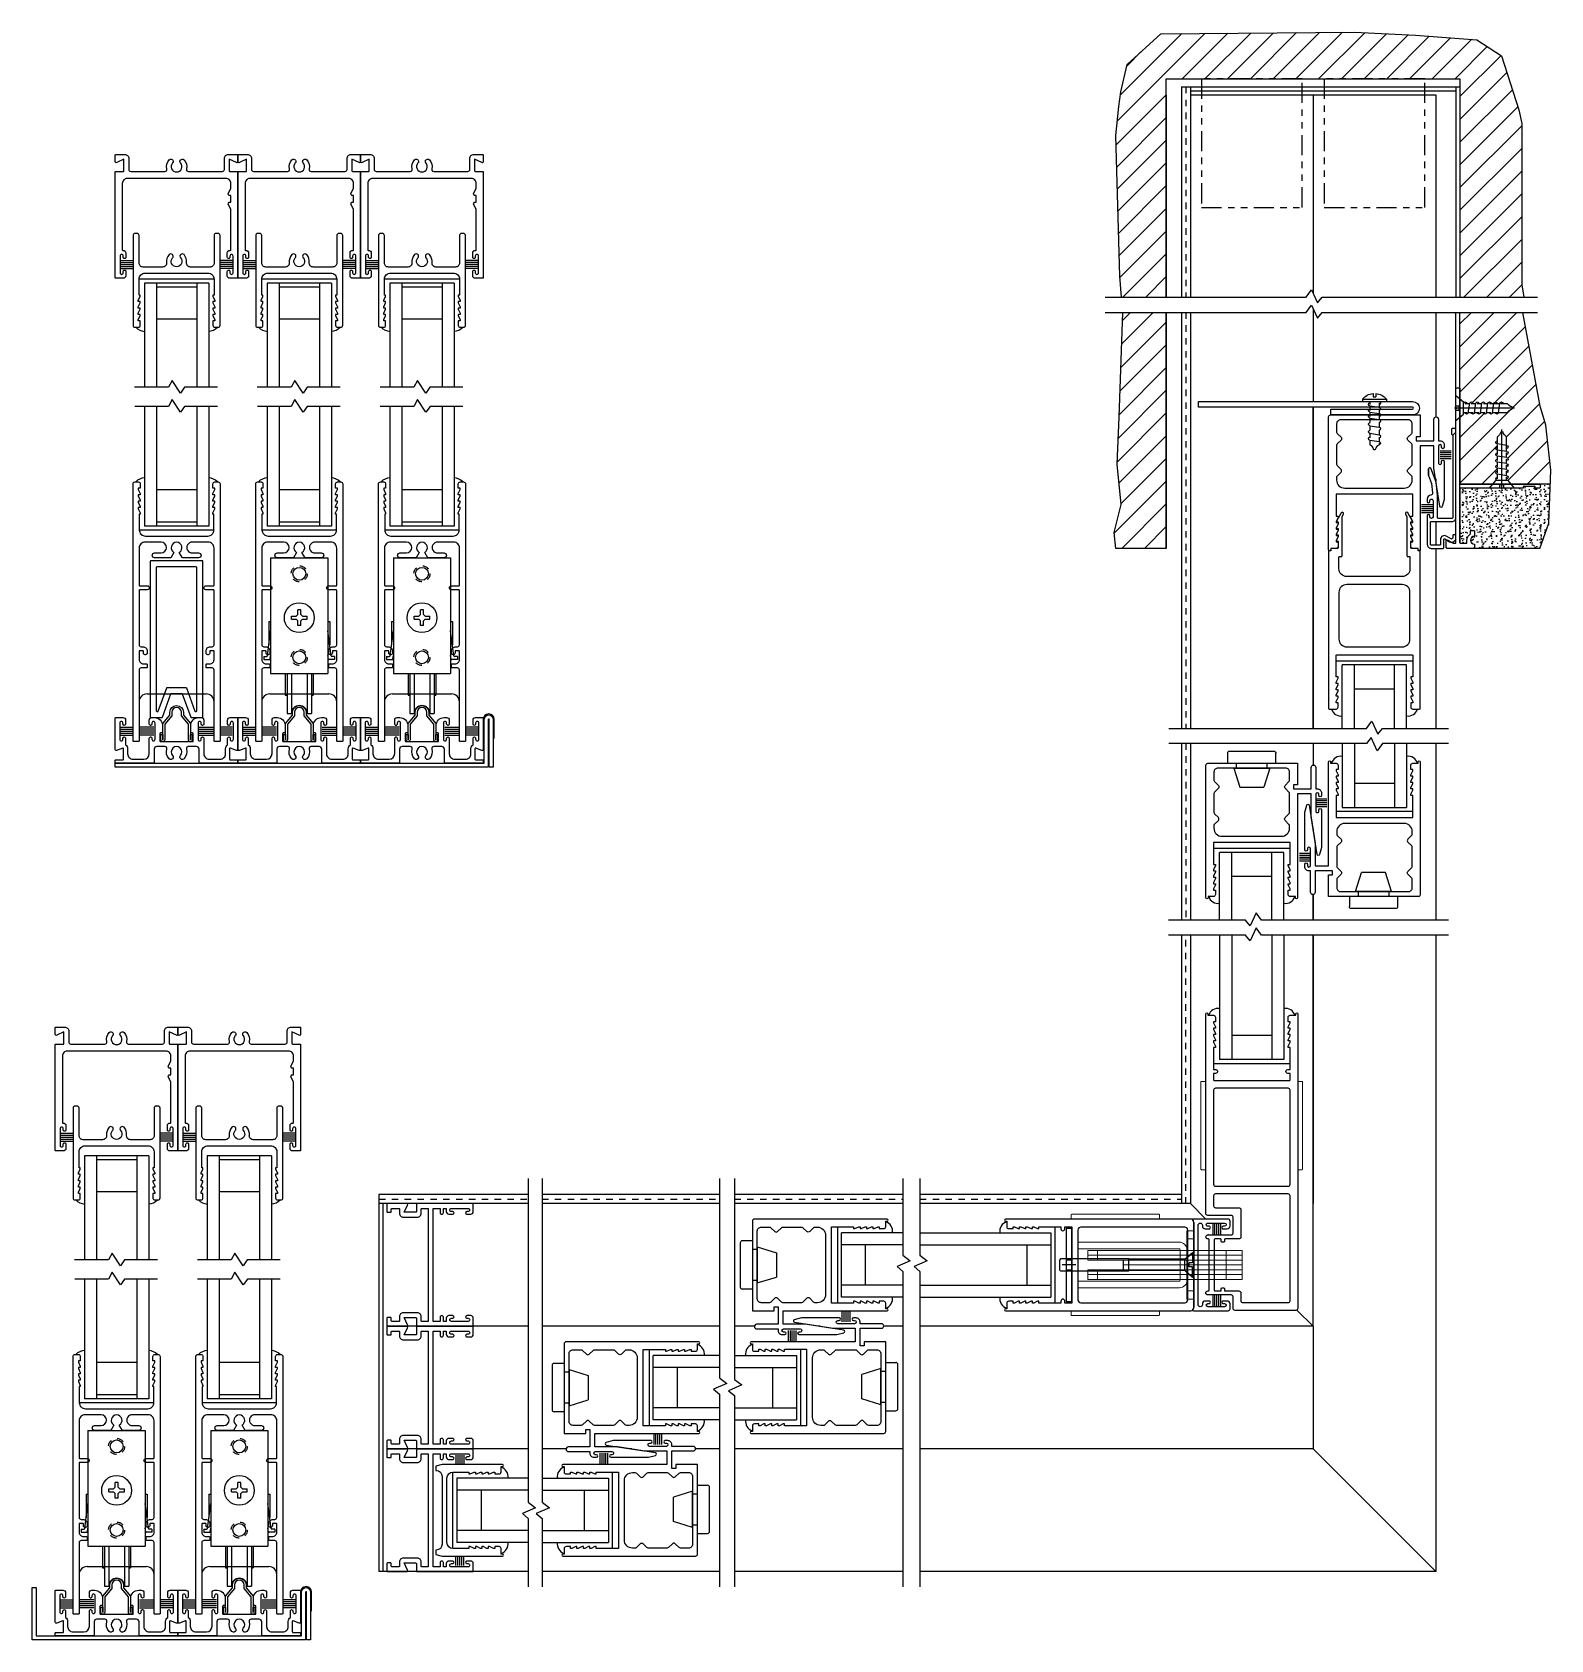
# Model space of a CAD drawing. Extents: x -67 to 139, y -71 to 26.
# Drawn here: x -66.85 to -43.23, y -11.69 to 13.31 of the extents above; entities that cross this region are included whole.
import ezdxf

# ---------------------------------------------------------------- set-up
doc = ezdxf.new("R2010")
doc.units = 0
doc.header["$MEASUREMENT"] = 0
doc.linetypes.add('HIDDEN', pattern=[0.075, 0.05, -0.025])
doc.linetypes.add('PHANTOM2', pattern=[1.25, 0.625, -0.125, 0.125, -0.125, 0.125, -0.125])
doc.layers.get('0').update_dxf_attribs({"linetype": 'CONTINUOUS'})
for name, color, linetype in [('ALUM-RED', 1, 'CONTINUOUS'), ('DIM', 7, 'CONTINUOUS'), ('FRAME', 1, 'CONTINUOUS'), ('GLASS-VINYL', 7, 'CONTINUOUS'), ('HEM COVER', 4, 'CONTINUOUS'), ('MISC', 7, 'CONTINUOUS'), ('OBJ', 1, 'CONTINUOUS'), ('SASH', 5, 'CONTINUOUS'), ('SEAL', 7, 'CONTINUOUS'), ('SILL-PAN', 7, 'CONTINUOUS'), ('VENT', 5, 'CONTINUOUS')]:
    doc.layers.add(name, color=color, linetype=linetype)
pattern_1 = [(45, (-59.46947, -8.1662), (-0.1767767, 0.1767767), [])]

# ---------------------------------------------------------------- blocks, each defined once
blk = doc.blocks.new('A$C72B7364F')
at = {"linetype": 'Continuous'}
for p, q in [((0.0224, 0.0935), (0.0313, 0.0935)), ((0.0224, 0.0935), (0.0224, 0)), ((0.0313, 0.0935), (0.0313, 0)), ((0.0313, 0.0644), (0.0425, 0.0644)), ((0.0485, 0.0654), (0.0539, 0.028)), ((0.0487, 0.0644), (0.0661, 0.0644)), ((0.0721, 0.0654), (0.0775, 0.028)), ((0.0723, 0.0644), (0.0896, 0.0644)), ((0.0956, 0.0654), (0.1011, 0.028)), ((0.0958, 0.0644), (0.1132, 0.0644)), ((0.1253, 0.0654), (0.1307, 0.028)), ((0.1255, 0.0644), (0.1429, 0.0644)), ((0.155, 0.0654), (0.1604, 0.028)), ((0.1552, 0.0644), (0.1725, 0.0644)), ((0.1817, 0.0654), (0.1871, 0.028)), ((0.1819, 0.0644), (0.1992, 0.0644)), ((0, 0.0517), (0.0125, 0.0517)), ((0, 0.0418), (0.0125, 0.0418)), ((0.0125, 0.0517), (0.0125, 0.0418)), ((0.0364, 0.0291), (0.0539, 0.0291)), ((0.06, 0.0291), (0.0774, 0.0291)), ((0.0835, 0.0291), (0.101, 0.0291)), ((0.1132, 0.0291), (0.1306, 0.0291)), ((0.1429, 0.0291), (0.1603, 0.0291)), ((0.1696, 0.0291), (0.187, 0.0291)), ((0.1931, 0.0291), (0.1992, 0.0291)), ((0.2188, 0.0451), (0.2188, 0.0484)), ((0.0224, 0), (0.0313, 0))]:
    blk.add_line(p, q, dxfattribs=at)
for centre, radius, start, end in [((0.0599, 0.0467), 0.0599, 128.71799, 175.22604), ((0.0425, 0.0644), 0.00611, 0, 180), ((0.0661, 0.0644), 0.00611, 0, 180), ((0.0896, 0.0644), 0.00611, 0, 180), ((0.1193, 0.0644), 0.00611, 0, 180), ((0.149, 0.0644), 0.00611, 0, 180), ((0.1757, 0.0644), 0.00611, 0, 180), ((0.2302, 0.0864), 0.038, 215.43621, 249.29492), ((0.0599, 0.0467), 0.0599, 184.77396, 231.28201), ((0.0364, 0.0291), 0.00611, 212.4827, 0), ((0.06, 0.0291), 0.00611, 180, 0), ((0.06, 0.0291), 0.00611, 180, 0), ((0.0835, 0.0291), 0.00611, 180, 0), ((0.1071, 0.0291), 0.00611, 180, 0), ((0.1071, 0.0291), 0.00611, 180, 0), ((0.1367, 0.0291), 0.00611, 180, 0), ((0.1367, 0.0291), 0.00611, 180, 0), ((0.1664, 0.0291), 0.00611, 180, 0), ((0.1664, 0.0291), 0.00611, 180, 0), ((0.1931, 0.0291), 0.00611, 180, 0), ((0.2302, 0.0071), 0.038, 110.70508, 144.56379), ((0.2163, 0.0484), 0.00249, 0, 78.23486), ((0.2163, 0.0451), 0.00249, 281.76514, 0)]:
    blk.add_arc(centre, radius, start, end, dxfattribs=at)
blk = doc.blocks.new('A$C1D443341')
for p, q in [((0, 0.719), (0, 0.031)), ((0.188, 0.75), (0.031, 0.75)), ((0.188, 0.75), (0.188, 0)), ((0.264, 0.615), (0.188, 0.615)), ((0.264, 0.656), (0.562, 0.563)), ((0.264, 0.656), (0.264, 0.094)), ((0.562, 0.563), (0.562, 0.187)), ((0.188, 0), (0.031, 0)), ((0.264, 0.135), (0.188, 0.135)), ((0.264, 0.094), (0.562, 0.187))]:
    blk.add_line(p, q)
for centre, start, end in [((0.031, 0.719), 90, 180), ((0.031, 0.031), 180, 270)]:
    blk.add_arc(centre, 0.031, start, end)
blk = doc.blocks.new('3006 STD POST-INTERLOCKER')
for points in [[(-2.074, -0.666), (-2.074, -0.58, -0.414214), (-2.043, -0.55), (-1.974, -0.55), (-1.974, -0.58), (-1.954, -0.58), (-1.894, -0.55), (-1.874, -0.55), (-1.874, -0.58), (-1.854, -0.58), (-1.794, -0.55), (-1.774, -0.55), (-1.774, -0.58), (-1.754, -0.58), (-1.694, -0.55), (-1.674, -0.55), (-1.674, -0.58), (-1.654, -0.58), (-1.594, -0.55), (-1.574, -0.55), (-1.574, -0.58), (-1.231, -0.58), (-1.231, 0.61), (-1.574, 0.61), (-1.574, 0.581), (-1.594, 0.581), (-1.654, 0.61), (-1.674, 0.61), (-1.674, 0.581), (-1.694, 0.581), (-1.754, 0.61), (-1.774, 0.61), (-1.774, 0.581), (-1.794, 0.581), (-1.854, 0.61), (-1.874, 0.61), (-1.874, 0.581), (-1.894, 0.581), (-1.954, 0.61), (-1.974, 0.61), (-1.974, 0.581), (-2.043, 0.581, -0.414214), (-2.074, 0.611), (-2.074, 0.696), (-2.094, 0.696, -0.999996), (-2.094, 0.728), (-0.031, 0.728, -0.414214), (0, 0.697), (0, -0.697), (-0.338, -0.697), (-0.338, -0.635), (-0.4, -0.635), (-0.4, -0.908), (-0.066, -0.908, -1), (-0.066, -0.979), (-0.4, -0.979), (-0.4, -1.006, -0.414214), (-0.462, -1.068), (-0.504, -1.068, -1), (-0.504, -1.028), (-0.484, -1.028, 0.999996), (-0.484, -0.979), (-0.744, -0.979, 1.000003), (-0.744, -1.028), (-0.724, -1.028, -0.999994), (-0.724, -1.068), (-1.312, -1.068), (-1.422, -1.039, -0.811415), (-1.42, -1), (-0.828, -0.908), (-0.478, -0.908), (-0.478, -0.697), (-2.094, -0.697, -0.999996), (-2.094, -0.666), (-2.074, -0.666)], [(-0.891, 0.535), (-0.96, 0.604), (-1.012, 0.604, 0.414214), (-1.137, 0.479), (-1.137, -0.447, 0.414214), (-1.012, -0.572), (-0.973, -0.572, 0.198912), (-0.951, -0.563), (-0.891, -0.504, -0.414214), (-0.847, -0.504), (-0.787, -0.563, 0.198912), (-0.765, -0.572), (-0.473, -0.572, 0.198912), (-0.451, -0.563), (-0.391, -0.504, -0.414214), (-0.347, -0.504), (-0.287, -0.563, 0.198912), (-0.265, -0.572), (-0.138, -0.572, 0.414214), (-0.076, -0.51), (-0.076, 0.542, 0.414214), (-0.138, 0.604), (-0.265, 0.604, 0.198912), (-0.287, 0.594), (-0.347, 0.535, -0.414214), (-0.391, 0.535), (-0.451, 0.594, 0.198912), (-0.473, 0.604), (-0.765, 0.604, 0.198912), (-0.787, 0.594), (-0.847, 0.535)]]:
    blk.add_lwpolyline(points, format="xyb")
blk.add_arc((-0.869, 0.557), 0.031, 225.0005, 315.0002)
blk = doc.blocks.new('FW1020 STD SILL')
blk.add_lwpolyline([(0.075, 0.457, 1), (-0.075, 0.457), (-0.075, 0.402), (-0.184, 0.272), (-0.184, 0.03, -1), (-0.244, 0.03), (-0.244, 0.109), (-0.214, 0.109), (-0.214, 0.027), (-0.214, 0.283), (-0.105, 0.413), (-0.105, 0.457, -1), (0.105, 0.457), (0.105, 0.413), (0.214, 0.283), (0.214, 0.027), (0.214, 0.109), (0.244, 0.109), (0.244, 0.03, -1), (0.184, 0.03), (0.184, 0.272), (0.075, 0.402)], format="xyb", close=True)
blk = doc.blocks.new('3046 MS HEAD SINGLE TRACK')
blk.add_lwpolyline([(1.76, 1.095), (1.898, 1.095, -0.414214), (1.908, 1.085), (1.908, 0.982, -0.546624), (1.885, 0.968), (1.773, 1.02), (1.773, 0.842, 0.414214), (1.783, 0.831), (1.898, 0.831, -0.414214), (1.908, 0.822), (1.908, -0.821, -0.414214), (1.898, -0.831), (1.783, -0.831, -0.414214), (1.743, -0.791), (1.743, -0.724, -0.414214), (1.762, -0.704), (1.764, -0.704, -0.414214), (1.783, -0.724), (1.783, -0.745, 0.414214), (1.807, -0.769), (1.808, -0.769, 0.414214), (1.833, -0.745), (1.833, -0.484, 0.414214), (1.808, -0.459), (1.807, -0.459, 0.414214), (1.783, -0.484), (1.783, -0.505, -0.414214), (1.764, -0.524), (1.763, -0.524, -0.414214), (1.743, -0.504), (1.743, -0.437, -0.414214), (1.783, -0.397), (1.788, -0.397, 0.414214), (1.798, -0.387), (1.798, 0.245), (1.76, 0.31, -0.57735), (1.786, 0.355), (1.798, 0.355), (1.798, 0.455), (1.786, 0.455, -0.57735), (1.76, 0.5), (1.798, 0.566), (1.798, 0.646, 0.414214), (1.723, 0.721), (0.185, 0.721, 0.414214), (0.11, 0.646), (0.11, -0.387, 0.414214), (0.12, -0.397), (0.125, -0.397, -0.414214), (0.165, -0.437), (0.165, -0.504, -0.414214), (0.145, -0.524), (0.144, -0.524, -0.414214), (0.125, -0.505), (0.125, -0.484, 0.414214), (0.1, -0.459), (0.099, -0.459, 0.414214), (0.075, -0.484), (0.075, -0.745, 0.414214), (0.099, -0.769), (0.1, -0.769, 0.414214), (0.125, -0.745), (0.125, -0.724, -0.414214), (0.144, -0.704), (0.145, -0.704, -0.414214), (0.165, -0.724), (0.165, -0.791, -0.414214), (0.125, -0.831), (0.01, -0.831, -0.414214), (0, -0.821), (0, 0.822, -0.414214), (0.01, 0.831), (0.125, 0.831, 0.414214), (0.135, 0.842), (0.135, 1.02), (0.023, 0.968, -0.546624), (0, 0.982), (0, 1.085, -0.414214), (0.01, 1.095), (0.148, 1.095, -0.414214), (0.21, 1.033), (0.21, 0.863, 0.414214), (0.241, 0.831), (0.771, 0.831, 0.485225), (0.801, 0.87, -0.250378), (0.839, 1.013, -0.505732), (0.896, 1.007), (0.897, 1.006, -0.327538), (0.892, 0.963, 0.652778), (0.954, 0.823, 0.652778), (1.016, 0.963, -0.327538), (1.011, 1.006), (1.012, 1.007, -0.505732), (1.069, 1.013, -0.250378), (1.107, 0.87, 0.485225), (1.137, 0.831), (1.667, 0.831, 0.414214), (1.698, 0.863), (1.698, 1.033, -0.414214)], format="xyb", close=True)
blk = doc.blocks.new('3741 SINGLE TRACK SILL')
blk.add_lwpolyline([(0.518, 0), (0.364, 0, -0.414214), (0.354, 0.01), (0.354, 0.22, 0.414214), (0.314, 0.26), (0.255, 0.26), (0.187, 0.26, 0.499657), (0.158, 0.22, -0.259642), (0.123, 0.07, -1), (0.067, 0.12, 2.247229), (-0.057, 0.12, -1), (-0.113, 0.07, -0.259642), (-0.148, 0.22, 0.499657), (-0.177, 0.26), (-0.254, 0.26), (-0.304, 0.26, 0.414214), (-0.344, 0.22), (-0.344, 0.02, -0.414214), (-0.364, 0), (-0.513, 0), (-0.584, 0), (-0.939, 0, -0.414214), (-0.949, 0.01), (-0.949, 0.044, -0.414214), (-0.939, 0.054), (-0.829, 0.054, 0.414214), (-0.819, 0.064), (-0.819, 0.225, 0.528549), (-0.833, 0.235), (-0.927, 0.198, -0.528549), (-0.949, 0.212), (-0.949, 0.302), (-0.949, 0.7, -0.414214), (-0.939, 0.71), (-0.829, 0.71, -0.414214), (-0.789, 0.67), (-0.789, 0.608, -0.414214), (-0.809, 0.588), (-0.81, 0.588, -0.414214), (-0.829, 0.608), (-0.829, 0.624, 0.414214), (-0.854, 0.648), (-0.855, 0.648, 0.414214), (-0.879, 0.624), (-0.879, 0.373, 0.414214), (-0.855, 0.348), (-0.854, 0.348, 0.414214), (-0.829, 0.373), (-0.829, 0.389, -0.414214), (-0.81, 0.408), (-0.809, 0.408, -0.414214), (-0.789, 0.388), (-0.789, 0.285, -0.250492), (-0.757, 0.225), (-0.757, 0.147, 0.414214), (-0.672, 0.062), (-0.58, 0.062), (-0.504, 0.062, 0.406851), (-0.419, 0.15), (-0.419, 0.334), (-0.419, 0.388, -0.414214), (-0.399, 0.408), (-0.398, 0.408, -0.414214), (-0.379, 0.389), (-0.379, 0.373, 0.414214), (-0.355, 0.348), (-0.354, 0.348, 0.414214), (-0.329, 0.373), (-0.329, 0.624, 0.414214), (-0.354, 0.648), (-0.355, 0.648, 0.414214), (-0.379, 0.624), (-0.379, 0.608, -0.414214), (-0.398, 0.588), (-0.399, 0.588, -0.414214), (-0.419, 0.608), (-0.419, 0.67, -0.414214), (-0.379, 0.71), (-0.356, 0.71), (-0.339, 0.71, -0.414214), (-0.214, 0.585), (-0.214, 0.48, -0.414214), (-0.224, 0.47), (-0.244, 0.47, 0.414214), (-0.254, 0.46), (-0.254, 0.345, 0.414214), (-0.244, 0.335), (0.254, 0.335, 0.414214), (0.264, 0.345), (0.264, 0.46, 0.414214), (0.254, 0.47), (0.234, 0.47, -0.414214), (0.224, 0.48), (0.224, 0.585, -0.414214), (0.349, 0.71), (0.356, 0.71), (0.389, 0.71, -0.414214), (0.429, 0.67), (0.429, 0.608, -0.414214), (0.409, 0.588), (0.408, 0.588, -0.414214), (0.389, 0.608), (0.389, 0.624, 0.414214), (0.364, 0.648), (0.363, 0.648, 0.414214), (0.339, 0.624), (0.339, 0.373, 0.414214), (0.363, 0.348), (0.364, 0.348, 0.414214), (0.389, 0.373), (0.389, 0.389, -0.414214), (0.408, 0.408), (0.409, 0.408, -0.414214), (0.429, 0.388), (0.429, 0.334), (0.429, 0.147, 0.414214), (0.514, 0.062), (0.584, 0.062), (0.682, 0.062, 0.414214), (0.767, 0.147), (0.767, 0.225, -0.250492), (0.799, 0.285), (0.799, 0.388, -0.414214), (0.819, 0.408), (0.819, 0.408, -0.414214), (0.839, 0.389), (0.839, 0.373, 0.414214), (0.863, 0.348), (0.864, 0.348, 0.414214), (0.889, 0.373), (0.889, 0.624, 0.414214), (0.864, 0.648), (0.863, 0.648, 0.414214), (0.839, 0.624), (0.839, 0.608, -0.414214), (0.819, 0.588), (0.818, 0.588, -0.414214), (0.799, 0.608), (0.799, 0.67, -0.414214), (0.839, 0.71), (0.949, 0.71, -0.414214), (0.959, 0.7), (0.959, 0.302), (0.959, 0.212, -0.528549), (0.937, 0.198), (0.843, 0.235, 0.528549), (0.829, 0.225), (0.829, 0.064, 0.414214), (0.839, 0.054), (0.949, 0.054, -0.414214), (0.959, 0.044), (0.959, 0.01, -0.414214), (0.949, 0), (0.614, 0)], format="xyb", close=True)
blk = doc.blocks.new('A$C02B45EA9')
for p, q in [((0, 0.909), (0.097, 0.793)), ((0.161, 0.909), (0, 0.909)), ((0.288, 0.793), (0.097, 0.793)), ((0.161, 0.909), (0.161, 0.857)), ((0.224, 0.857), (0.161, 0.857)), ((0.192, 0.929), (0.192, 0)), ((0.224, 0.909), (0.224, 0.857)), ((0.385, 0.909), (0.224, 0.909)), ((0.385, 0.909), (0.288, 0.793))]:
    blk.add_line(p, q)
at = {"linetype": 'Continuous'}
for p, q in [((0.142, 0.793), (0.118, 0.79)), ((0.122, 0.793), (0.122, 0.79)), ((0.122, 0.766), (0.122, 0.696)), ((0.263, 0.793), (0.263, 0.741)), ((0.267, 0.717), (0.118, 0.695)), ((0.267, 0.623), (0.118, 0.601)), ((0.267, 0.528), (0.118, 0.507)), ((0.122, 0.671), (0.122, 0.601)), ((0.122, 0.577), (0.122, 0.507)), ((0.263, 0.716), (0.263, 0.647)), ((0.263, 0.622), (0.263, 0.553)), ((0.263, 0.528), (0.263, 0.458)), ((0.267, 0.434), (0.118, 0.412)), ((0.267, 0.34), (0.118, 0.318)), ((0.122, 0.483), (0.122, 0.413)), ((0.122, 0.388), (0.122, 0.319)), ((0.122, 0.307), (0.122, 0.237)), ((0.263, 0.433), (0.263, 0.364)), ((0.263, 0.339), (0.263, 0.237)), ((0.267, 0.246), (0.118, 0.224)), ((0.122, 0.213), (0.122, 0.112)), ((0.186, 0.034), (0.199, 0.034)), ((0.263, 0.245), (0.263, 0.112))]:
    blk.add_line(p, q, dxfattribs=at)
for centre, radius, start, end in [((0.122, 0.766), 0.0244, 90, 270), ((0.122, 0.766), 0.0244, 90, 270), ((0.263, 0.741), 0.0244, 270, 90), ((0.122, 0.671), 0.0244, 90, 270), ((0.122, 0.671), 0.0244, 90, 270), ((0.122, 0.577), 0.0244, 90, 270), ((0.122, 0.483), 0.0244, 90, 270), ((0.122, 0.483), 0.0244, 90, 270), ((0.263, 0.647), 0.0244, 270, 90), ((0.263, 0.553), 0.0244, 270, 90), ((0.122, 0.388), 0.0244, 90, 270), ((0.122, 0.294), 0.0244, 90, 270), ((0.263, 0.458), 0.0244, 270, 90), ((0.263, 0.364), 0.0244, 270, 90), ((0.263, 0.27), 0.0244, 270, 90), ((0.122, 0.2), 0.0244, 90, 270), ((0.034, -0.012), 0.152, 20.7051, 54.5638), ((0.186, 0.044), 0.00998, 191.7651, 270), ((0.199, 0.044), 0.00998, 270, 348.2349), ((0.351, -0.012), 0.152, 125.4362, 159.2949)]:
    blk.add_arc(centre, radius, start, end, dxfattribs=at)
blk = doc.blocks.new('A$C65D31368')
at = {"layer": 'MISC', "extrusion": (0, 0, -1), "xscale": 0.25, "yscale": 0.25, "zscale": -0.25}
blk.add_blockref('A$C02B45EA9', (-0.0962, 0), dxfattribs=at)
blk = doc.blocks.new('3756 2 pc Post Interlocker')
at = {"color": 7}
for p, q in [((-0.678, 0.418), (-0.678, 0.598)), ((-0.647, 0.418), (-0.647, 0.598)), ((-0.616, 0.418), (-0.616, 0.598)), ((-0.585, 0.418), (-0.585, 0.598)), ((-0.554, 0.418), (-0.554, 0.598))]:
    blk.add_line(p, q, dxfattribs=at)
blk.add_lwpolyline([(-1.133, 0.487), (-1.01, 0.442), (-0.862, 0.425, 0.41874), (-0.827, 0.452, -0.384071), (-0.766, 0.508), (-0.726, 0.508, -0.999994), (-0.726, 0.468), (-0.741, 0.468, 1.000003), (-0.741, 0.418), (-0.491, 0.418, 0.999996), (-0.491, 0.468), (-0.506, 0.468, -1), (-0.506, 0.508), (-0.062, 0.508, -0.414214), (0, 0.446), (0, 0.318), (0, 0.262, -0.414214), (-0.01, 0.252), (-0.138, 0.252, 0.577352), (-0.146, 0.237), (-0.103, 0.161, -0.339456), (-0.112, 0.089), (-0.139, 0.062), (-0.2, 0.062, -0.414214), (-0.21, 0.072), (-0.21, 0.102, -0.414214), (-0.2, 0.112), (-0.164, 0.112, 0.198912), (-0.157, 0.115), (-0.147, 0.124, 0.339456), (-0.146, 0.136), (-0.19, 0.212, -0.577352), (-0.138, 0.302), (-0.06, 0.302, 0.414214), (-0.05, 0.312), (-0.05, 0.448, 0.414214), (-0.06, 0.458), (-0.406, 0.458, 0.414214), (-0.416, 0.448), (-0.416, 0.122, -0.414214), (-0.476, 0.062), (-1.784, 0.062, -0.668179), (-1.791, 0.079), (-1.761, 0.109, -0.198912), (-1.754, 0.112), (-0.476, 0.112, 0.414214), (-0.466, 0.122), (-0.466, 0.338, 0.414214), (-0.476, 0.348), (-0.828, 0.348), (-1.028, 0.372), (-1.247, 0.452, -0.701346), (-1.234, 0.487), (-1.133, 0.487), (-1.234, 0.487)], format="xyb")
blk.add_lwpolyline([(-0.08, -0.01), (-0.08, -0.099, -0.414214), (-0.09, -0.109), (-0.126, -0.109, 0.258619), (-0.225, -0.164), (-0.267, -0.164, 0.414214), (-0.277, -0.174), (-0.277, -0.216, 0.414214), (-0.267, -0.226), (-0.188, -0.226, -1), (-0.064, -0.226), (-0.01, -0.226, 0.414214), (0, -0.216), (0, 0.202, 0.414214), (-0.01, 0.212), (-0.116, 0.212, 0.57735), (-0.129, 0.189), (-0.08, 0.105), (-0.08, 0.072, -0.414214), (-0.09, 0.062), (-1.784, 0.062, -0.668179), (-1.791, 0.079), (-1.763, 0.107, 0.668179), (-1.77, 0.124), (-1.86, 0.124, 0.414214), (-1.87, 0.114), (-1.87, 0.072, -0.414214), (-1.88, 0.062), (-2.167, 0.062), (-2.182, 0.047), (-2.197, 0.062), (-2.485, 0.062, 0.414214), (-2.495, 0.052), (-2.495, 0.01, 0.414214), (-2.485, 0), (-1.01, 0, -0.414214), (-1, -0.01), (-1, -1.237, 0.414214), (-0.987, -1.25), (-0.951, -1.25, 0.414214), (-0.938, -1.237), (-0.938, -1.17), (-0.96, -1.17), (-0.96, -0.982), (-0.938, -0.982), (-0.938, -0.01, -0.414214), (-0.928, 0), (-0.09, 0, -0.414214)], format="xyb", close=True)
at = {"color": 7, "extrusion": (0, 0, -1), "xscale": 4, "yscale": 4, "zscale": -4}
blk.add_blockref('A$C65D31368', (1.99, -0.847), dxfattribs=at)
at = {"color": 7, "extrusion": (0, 0, -1), "xscale": 4, "yscale": 4, "zscale": -4, "rotation": 90}
blk.add_blockref('A$C65D31368', (1.847, -0.846), dxfattribs=at)
blk = doc.blocks.new('3709 B-RAIL')
blk.add_line((-0.458, -2.273), (0.458, -2.273))
blk.add_lwpolyline([(0.489, 0.087), (0.242, 0.087, 1.000001), (0.242, -0.081), (0.343, -0.081, -1), (0.343, -0.156), (0.09, -0.156), (0.042, -0.073, 0.767327), (0, 0.084, 0.767327), (-0.042, -0.073), (-0.09, -0.156), (-0.342, -0.156, -1), (-0.342, -0.081), (-0.241, -0.081, 0.999999), (-0.241, 0.087), (-0.489, 0.087, 0.414214), (-0.583, -0.007), (-0.583, -0.583, 0.414214), (-0.573, -0.593), (-0.456, -0.593, -1), (-0.456, -0.655), (-0.573, -0.655, 0.414214), (-0.583, -0.665), (-0.583, -1.441), (-0.583, -1.485), (-0.583, -1.509, 0.414214), (-0.552, -1.54), (-0.525, -1.54, -0.414214), (-0.458, -1.607), (-0.458, -1.639, -0.414214), (-0.484, -1.665), (-0.489, -1.665, -0.414214), (-0.515, -1.639), (-0.515, -1.612, 0.414214), (-0.525, -1.602), (-0.573, -1.602, 0.414214), (-0.583, -1.612), (-0.583, -1.74, 0.414214), (-0.516, -1.807), (-0.477, -1.807), (-0.468, -1.807, -0.414214), (-0.458, -1.817), (-0.458, -1.859, -0.414214), (-0.468, -1.869), (-0.552, -1.869, 0.414214), (-0.583, -1.9), (-0.583, -1.917), (-0.583, -1.967), (-0.583, -3.003, -0.414214), (-0.593, -3.013), (-0.667, -3.013, -0.414214), (-0.677, -3.003), (-0.677, 0.993, -0.414214), (-0.646, 1.024), (-0.595, 1.024, -0.414214), (-0.565, 0.994), (-0.565, 0.924), (-0.595, 0.924), (-0.595, 0.904), (-0.565, 0.844), (-0.565, 0.824), (-0.595, 0.824), (-0.595, 0.804), (-0.565, 0.744), (-0.565, 0.724), (-0.595, 0.724), (-0.595, 0.704), (-0.565, 0.644), (-0.565, 0.624), (-0.595, 0.624), (-0.595, 0.604), (-0.565, 0.544), (-0.565, 0.524), (-0.58, 0.524), (-0.58, 0.275, 0.414214), (-0.486, 0.181), (0, 0.181), (0.486, 0.181, 0.414214), (0.58, 0.275), (0.58, 0.524), (0.565, 0.524), (0.565, 0.544), (0.595, 0.604), (0.595, 0.624), (0.565, 0.624), (0.565, 0.644), (0.595, 0.704), (0.595, 0.724), (0.565, 0.724), (0.565, 0.744), (0.595, 0.804), (0.595, 0.824), (0.565, 0.824), (0.565, 0.844), (0.595, 0.904), (0.595, 0.924), (0.565, 0.924), (0.565, 0.994, -0.414214), (0.595, 1.024), (0.646, 1.024, -0.414214), (0.677, 0.993), (0.677, -3.003, -0.414214), (0.667, -3.013), (0.593, -3.013, -0.414214), (0.583, -3.003), (0.583, -1.9, 0.414214), (0.552, -1.869), (0.468, -1.869, -0.414214), (0.458, -1.859), (0.458, -1.817, -0.414214), (0.468, -1.807), (0.477, -1.807), (0.516, -1.807, 0.414214), (0.583, -1.74), (0.583, -1.612, 0.414214), (0.573, -1.602), (0.525, -1.602, 0.414214), (0.515, -1.612), (0.515, -1.639, -0.414214), (0.489, -1.665), (0.484, -1.665, -0.414214), (0.458, -1.639), (0.458, -1.607, -0.414214), (0.525, -1.54), (0.552, -1.54, 0.414214), (0.583, -1.509), (0.583, -0.665, 0.414214), (0.573, -0.655), (0.456, -0.655, -1), (0.456, -0.593), (0.573, -0.593, 0.414214), (0.583, -0.583), (0.583, -0.007, 0.414214)], format="xyb", close=True)
for centre, start, end in [((-0.458, -2.398), 90, 180), ((0.458, -2.398), 0, 90)]:
    blk.add_arc(centre, 0.125, start, end)
blk = doc.blocks.new('3004 STD TOP-RAIL')
at = {"color": 5}
blk.add_lwpolyline([(-0.116, 0.106), (-0.116, 0.106, 0.216769), (-0.156, -0.018, -0.448133), (-0.218, -0.087), (-0.521, -0.087, -0.414214), (-0.583, -0.025), (-0.583, 0.405, 0.414214), (-0.614, 0.436), (-0.646, 0.436, 0.414214), (-0.677, 0.405), (-0.677, -0.993, 0.414214), (-0.646, -1.024), (-0.596, -1.024, 0.414214), (-0.565, -0.993), (-0.565, -0.924), (-0.595, -0.924), (-0.595, -0.904), (-0.565, -0.844), (-0.565, -0.824), (-0.595, -0.824), (-0.595, -0.804), (-0.565, -0.744), (-0.565, -0.724), (-0.595, -0.724), (-0.595, -0.704), (-0.565, -0.644), (-0.565, -0.624), (-0.595, -0.624), (-0.595, -0.604), (-0.565, -0.544), (-0.565, -0.524), (-0.583, -0.524), (-0.583, -0.275, -0.414214), (-0.489, -0.181), (0, -0.181), (0.489, -0.181, -0.414214), (0.583, -0.275), (0.583, -0.524), (0.565, -0.524), (0.565, -0.544), (0.595, -0.604), (0.595, -0.624), (0.565, -0.624), (0.565, -0.644), (0.595, -0.704), (0.595, -0.724), (0.565, -0.724), (0.565, -0.744), (0.595, -0.804), (0.595, -0.824), (0.565, -0.824), (0.565, -0.844), (0.595, -0.904), (0.595, -0.924), (0.565, -0.924), (0.565, -0.993, 0.414214), (0.596, -1.024), (0.646, -1.024, 0.414214), (0.677, -0.993), (0.677, 0.405, 0.414214), (0.646, 0.436), (0.614, 0.436, 0.414214), (0.583, 0.405), (0.583, -0.025, -0.414214), (0.521, -0.087), (0.218, -0.087, -0.448133), (0.156, -0.018, 0.216769), (0.116, 0.106, 0.999998), (0.062, 0.057, -0.651692), (0, -0.084, -0.651692), (-0.062, 0.057, 0.999998), (-0.116, 0.106), (-0.116, 0.106)], format="xyb", dxfattribs=at)
blk = doc.blocks.new('A$C27021910')
blk.add_lwpolyline([(1.364, 0.239), (1.364, 0.499, 1), (1.314, 0.499), (1.314, 0.479, -1.000009), (1.274, 0.479), (1.274, 0.538, -0.414214), (1.32, 0.584), (1.395, 0.584, -0.414214), (1.426, 0.553), (1.426, 0.015, -0.650938), (1.401, 0.004, 0.186452), (1.359, 0.02), (0.713, 0.02), (0.067, 0.02, 0.186452), (0.025, 0.004, -0.650938), (0, 0.015), (0, 0.553, -0.414214), (0.031, 0.584), (0.106, 0.584, -0.414214), (0.152, 0.538), (0.152, 0.479, -1.000009), (0.112, 0.479), (0.112, 0.499, 1), (0.062, 0.499), (0.062, 0.239, 1), (0.112, 0.239), (0.112, 0.259, -1.000009), (0.152, 0.259), (0.152, 0.2, -0.414214), (0.106, 0.154), (0.095, 0.154, 1), (0.095, 0.088), (1.331, 0.088, 1), (1.331, 0.154), (1.32, 0.154, -0.414214), (1.274, 0.2), (1.274, 0.259, -1.000009), (1.314, 0.259), (1.314, 0.239, 1), (1.364, 0.239)], format="xyb")
blk = doc.blocks.new('A$C0C6B714B')
at = {"layer": 'SEAL'}
for p, q in [((0.0611, 0.1087), (0.0176, 0.1087)), ((0.0611, 0.1012), (0.0176, 0.1012)), ((0.0611, 0.0937), (0.0176, 0.0937)), ((0.0611, 0.0862), (0.0176, 0.0862)), ((0.0611, 0.0787), (0.0176, 0.0787)), ((0.3402, 0.1087), (0.2967, 0.1087)), ((0.3402, 0.1012), (0.2967, 0.1012)), ((0.3402, 0.0937), (0.2967, 0.0937)), ((0.3402, 0.0862), (0.2967, 0.0862)), ((0.3402, 0.0787), (0.2967, 0.0787))]:
    blk.add_line(p, q, dxfattribs=at)
at = {"layer": 'SASH', "xscale": 0.25, "yscale": 0.25, "zscale": 0.25}
blk.add_blockref('A$C27021910', (0, 0), dxfattribs=at)
blk = doc.blocks.new('STD ROLLER(1070SERIES)_FW-1040')
for p, q in [((-0.445, 2.299), (-0.445, 0.499)), ((-0.445, 2.299), (0.445, 2.299)), ((0.445, 2.299), (0.445, 0.499)), ((-0.472, 1.306), (-0.472, 0.944)), ((-0.123, 1.389), (-0.048, 1.389)), ((-0.123, 1.344), (-0.123, 1.389)), ((-0.123, 1.344), (-0.048, 1.344)), ((-0.048, 1.389), (-0.022, 1.414)), ((-0.022, 1.318), (-0.048, 1.344)), ((-0.022, 1.414), (-0.022, 1.489)), ((0.022, 1.489), (-0.022, 1.489)), ((-0.022, 1.244), (-0.022, 1.318)), ((0.022, 1.414), (0.022, 1.489)), ((0.048, 1.389), (0.022, 1.414)), ((0.022, 1.318), (0.048, 1.344)), ((0.022, 1.244), (0.022, 1.318)), ((0.048, 1.389), (0.123, 1.389)), ((0.048, 1.344), (0.123, 1.344)), ((0.123, 1.344), (0.123, 1.389)), ((0.473, 1.306), (0.473, 0.944)), ((-0.494, 0.772), (-0.445, 1.164)), ((0.022, 1.244), (-0.022, 1.244)), ((0.494, 0.772), (0.445, 1.164)), ((-0.55, 0.764), (-0.55, 0.714)), ((-0.55, 0.764), (-0.504, 0.764)), ((-0.452, 0.722), (-0.445, 0.777)), ((0.452, 0.722), (0.445, 0.777)), ((0.55, 0.764), (0.504, 0.764)), ((0.55, 0.764), (0.55, 0.714)), ((-0.55, 0.714), (-0.462, 0.714)), ((0.55, 0.714), (0.462, 0.714)), ((-0.445, 0.499), (0.445, 0.499)), ((-0.217, 0.499), (-0.217, 0.162)), ((-0.19, 0.499), (-0.19, -0.122)), ((-0.122, 0.499), (-0.122, -0.122)), ((0.122, 0.499), (0.122, -0.122)), ((0.19, 0.499), (0.19, -0.122)), ((0.217, 0.499), (0.217, 0.162)), ((-0.217, 0.162), (-0.19, 0.162)), ((0.19, 0.162), (0.217, 0.162)), ((-0.19, -0.122), (-0.122, -0.122)), ((0.122, -0.122), (0.19, -0.122))]:
    blk.add_line(p, q)
at = {"color": 7}
for p, q in [((-0.472, 1.306), (-0.445, 1.306)), ((0.445, 1.306), (0.473, 1.306))]:
    blk.add_line(p, q, dxfattribs=at)
at = {"linetype": 'HIDDEN'}
for centre in [(0, 2.049), (0, 0.749)]:
    blk.add_circle(centre, 0.125, dxfattribs=at)
for centre, radius in [((0, 2.049), 0.1), ((0, 1.366), 0.232), ((0, 0.749), 0.1)]:
    blk.add_circle(centre, radius)
for centre, radius, start, end in [((-0.504, 0.774), 0.01, 270, 352.875), ((0.504, 0.774), 0.01, 187.125, 270), ((-0.462, 0.724), 0.01, 270, 352.875), ((0.462, 0.724), 0.01, 187.125, 270), ((0, -0.122), 0.122, 0, 180)]:
    blk.add_arc(centre, radius, start, end)
blk = doc.blocks.new('3048 INT JAMB')
blk.add_lwpolyline([(-0.075, 0.879), (-0.075, -0.879), (-0.175, -0.879, -0.4142136), (-0.185, -0.869), (-0.185, -0.804, 0.4142136), (-0.245, -0.744), (-0.463, -0.744, 0.4142136), (-0.523, -0.804), (-0.523, -0.869, -0.4142136), (-0.533, -0.879), (-0.64, -0.879, -0.4142136), (-0.65, -0.869), (-0.65, -0.829, 0.4142136), (-0.66, -0.819), (-0.708, -0.819, 0.4142136), (-0.718, -0.829), (-0.718, -0.944, 0.4142136), (-0.708, -0.954), (-0.411, -0.954, 0.5466243), (-0.3965, -0.9313), (-0.448, -0.819), (-0.27, -0.819, -0.4142136), (-0.26, -0.829), (-0.26, -0.944, 0.4142136), (-0.25, -0.954), (0.615, -0.954, 0.4142136), (0.625, -0.944), (0.625, -0.829, 0.4142136), (0.585, -0.789), (0.525, -0.789, 0.4142136), (0.505, -0.809), (0.505, -0.809, 0.4142136), (0.525, -0.829), (0.5455, -0.829, -0.4142136), (0.57, -0.8535), (0.57, -0.8545, -0.4142136), (0.5455, -0.879), (0.2845, -0.879, -0.4142136), (0.26, -0.8545), (0.26, -0.8535, -0.4142136), (0.2845, -0.829), (0.305, -0.829, 0.4142136), (0.325, -0.809), (0.325, -0.8085, 0.4142136), (0.3055, -0.789), (0.245, -0.789, 0.4142136), (0.205, -0.829), (0.205, -0.879), (0.16, -0.879), (0.16, -0.814, 0.4142136), (0.135, -0.789), (0.1345, -0.789, 0.4142136), (0.11, -0.8135), (0.11, -0.879), (0, -0.879), (0, 0.879), (0.11, 0.879), (0.11, 0.8135, 0.4142136), (0.1345, 0.789), (0.135, 0.789, 0.4142136), (0.16, 0.814), (0.16, 0.879), (0.205, 0.879), (0.205, 0.829, 0.4142136), (0.245, 0.789), (0.3055, 0.789, 0.4142136), (0.325, 0.8085), (0.325, 0.809, 0.4142136), (0.305, 0.829), (0.2845, 0.829, -0.4142136), (0.26, 0.8535), (0.26, 0.8545, -0.4142136), (0.2845, 0.879), (0.5455, 0.879, -0.4142136), (0.57, 0.8545), (0.57, 0.8535, -0.4142136), (0.5455, 0.829), (0.525, 0.829, 0.4142136), (0.505, 0.809, 0.4142136), (0.525, 0.789), (0.585, 0.789, 0.4142136), (0.625, 0.829), (0.625, 0.944, 0.4142136), (0.615, 0.954), (-0.25, 0.954, 0.4142136), (-0.26, 0.944), (-0.26, 0.829, -0.4142136), (-0.27, 0.819), (-0.448, 0.819), (-0.3965, 0.9313, 0.5466243), (-0.411, 0.954), (-0.708, 0.954, 0.4142136), (-0.718, 0.944), (-0.718, 0.829, 0.4142136), (-0.708, 0.819), (-0.66, 0.819, 0.4142136), (-0.65, 0.829), (-0.65, 0.869, -0.4142136), (-0.64, 0.879), (-0.533, 0.879, -0.4142136), (-0.523, 0.869), (-0.523, 0.804, 0.4142136), (-0.463, 0.744), (-0.245, 0.744, 0.4142136), (-0.185, 0.804), (-0.185, 0.869, -0.4142136), (-0.175, 0.879)], format="xyb", close=True)
blk = doc.blocks.new('2.5IN-SE')
blk.add_lwpolyline([(3.343, 0.703, 0.414214), (3.333, 0.713), (0.879, 0.713), (0.879, 0.681), (0.843, 0.681), (0.843, 0.575, -0.414214), (0.833, 0.565), (0.733, 0.565), (0.733, 0.59), (0.718, 0.59), (0.663, 0.565), (0.633, 0.565), (0.633, 0.59), (0.618, 0.59), (0.563, 0.565), (0.533, 0.565), (0.533, 0.59), (0.518, 0.59), (0.463, 0.565), (0.433, 0.565), (0.433, 0.59), (0.418, 0.59), (0.291, 0.517, 1), (0.311, 0.482), (0.345, 0.502, -0.131652), (0.35, 0.503), (0.958, 0.503, 0.414214), (0.968, 0.513), (0.968, 0.542, -0.414214), (0.978, 0.552), (1.161, 0.552, -0.414214), (1.281, 0.432), (1.281, -0.432, -0.414214), (1.161, -0.552), (0.978, -0.552, -0.414214), (0.968, -0.542), (0.968, -0.513, 0.414214), (0.958, -0.503), (0.35, -0.503, -0.131652), (0.345, -0.502), (0.311, -0.482, 1), (0.291, -0.517), (0.418, -0.59), (0.433, -0.59), (0.433, -0.565), (0.463, -0.565), (0.518, -0.59), (0.533, -0.59), (0.533, -0.565), (0.563, -0.565), (0.618, -0.59), (0.633, -0.59), (0.633, -0.565), (0.663, -0.565), (0.718, -0.59), (0.733, -0.59), (0.733, -0.565), (0.833, -0.565, -0.414214), (0.843, -0.575), (0.843, -0.681), (0.879, -0.681), (0.879, -0.713), (3.333, -0.713, 0.414214), (3.343, -0.703), (3.343, -0.596, 0.414214), (3.312, -0.565), (3.243, -0.565), (3.243, -0.595), (3.223, -0.595), (3.163, -0.565), (3.143, -0.565), (3.143, -0.595), (3.123, -0.595), (3.063, -0.565), (3.043, -0.565), (3.043, -0.595), (3.023, -0.595), (2.963, -0.565), (2.943, -0.565), (2.943, -0.595), (2.923, -0.595), (2.863, -0.565), (2.843, -0.565), (2.843, -0.595), (2.51, -0.595, -0.414214), (2.5, -0.585), (2.5, 0.585, -0.414214), (2.51, 0.595), (2.843, 0.595), (2.843, 0.565), (2.863, 0.565), (2.923, 0.595), (2.943, 0.595), (2.943, 0.565), (2.963, 0.565), (3.023, 0.595), (3.043, 0.595), (3.043, 0.565), (3.063, 0.565), (3.123, 0.595), (3.143, 0.595), (3.143, 0.565), (3.163, 0.565), (3.223, 0.595), (3.243, 0.595), (3.243, 0.565), (3.312, 0.565, 0.414214), (3.343, 0.596), (3.343, 0.702)], format="xyb")
blk.add_lwpolyline([(2.255, -0.552, 0.414214), (2.375, -0.432), (2.375, 0.432, 0.414214), (2.255, 0.552), (1.526, 0.552, 0.414214), (1.406, 0.432), (1.406, -0.432, 0.414214), (1.526, -0.552)], format="xyb", close=True)
blk = doc.blocks.new('*U157')
blk.add_blockref('2.5IN-SE', (0, 0))
blk = doc.blocks.new('Archetype-Narrow-Latch_Lead-Stile')
at = {"color": 7, "linetype": 'Continuous', "lineweight": 15}
for p, q in [((-2.162, 0.778), (-2.162, 0.723)), ((-2.152, 0.788), (-2.037, 0.788)), ((-2.037, 0.788), (-0.912, 0.788)), ((-0.912, 0.788), (-0.797, 0.788)), ((-0.787, 0.778), (-0.787, 0.723)), ((-0.254, 0.53), (-0.36, 0.53)), ((-0.36, 0.53), (-0.36, 0.405)), ((-0.254, 0.405), (-0.254, 0.53)), ((-2.055, 0.25), (-2.055, 0.355)), ((-2.055, 0.355), (-0.478, 0.355)), ((-0.36, 0.405), (-0.254, 0.405)), ((-0.36, -0.405), (-0.36, 0.405)), ((-0.254, -0.405), (-0.254, 0.405)), ((-0.478, 0.25), (-2.055, 0.25)), ((-2.04, 0.25), (-1.641, 0.25)), ((0.497, 0.225), (-1.903, 0.225)), ((-1.903, 0.225), (-1.903, 0.075)), ((-1.903, 0.15), (0.497, 0.15)), ((-1.903, 0.075), (0.497, 0.075)), ((-1.753, 0.225), (-1.753, 0.075)), ((-0.465, -0.237), (-0.465, 0.236)), ((0.248, -0.225), (0.248, 0.225)), ((0.497, 0.225), (0.497, -0.225)), ((-2.055, -0.25), (-0.478, -0.25)), ((-2.055, -0.25), (-2.055, -0.355)), ((-2.04, -0.25), (-1.641, -0.25)), ((0.497, -0.075), (-1.903, -0.075)), ((-1.903, -0.075), (-1.903, -0.225)), ((0.497, -0.15), (-1.903, -0.15)), ((-1.903, -0.225), (0.497, -0.225)), ((-1.753, -0.075), (-1.753, -0.225)), ((-1.35, 0), (0.497, 0)), ((-0.478, -0.355), (-2.055, -0.355)), ((-0.254, -0.405), (-0.36, -0.405)), ((-0.36, -0.405), (-0.36, -0.53)), ((-0.254, -0.53), (-0.254, -0.405)), ((-2.162, -0.778), (-2.162, -0.723)), ((-0.787, -0.778), (-0.787, -0.723)), ((-0.36, -0.53), (-0.254, -0.53)), ((-2.152, -0.788), (-2.037, -0.788)), ((-2.037, -0.788), (-0.912, -0.788)), ((-0.912, -0.788), (-0.797, -0.788))]:
    blk.add_line(p, q, dxfattribs=at)
at = {"ltscale": 0.3}
blk.add_line((-2.088, 0), (-2.298, 0), dxfattribs=at)
at = {"ltscale": 0.5}
for p, q in [((-2.149, 0.095), (-2.238, 0.095)), ((-2.223, 0.08), (-2.238, 0.095)), ((-2.223, 0.08), (-2.163, 0.08)), ((-2.163, 0.08), (-2.149, 0.095)), ((-0.347, 0.125), (-0.254, 0.205)), ((-2.238, -0.095), (-2.223, -0.08)), ((-2.149, -0.095), (-2.238, -0.095)), ((-2.163, -0.08), (-2.223, -0.08)), ((-2.149, -0.095), (-2.163, -0.08)), ((-0.254, -0.206), (-0.347, -0.125))]:
    blk.add_line(p, q, dxfattribs=at)
for p, q in [((-1.35, 0.075), (-1.35, -0.075)), ((-0.394, 0.089), (-1.263, 0.089)), ((-0.394, 0.089), (-0.272, 0.192)), ((-0.394, -0.089), (-0.394, 0.089)), ((-0.325, -0.03), (-0.325, 0.03)), ((-0.272, 0.03), (-0.325, 0.03)), ((-0.272, 0.192), (-0.272, 0.03)), ((-0.394, -0.089), (-1.263, -0.089)), ((-0.394, -0.089), (-0.272, -0.193)), ((-0.272, -0.03), (-0.325, -0.03)), ((-0.272, -0.193), (-0.272, -0.03))]:
    blk.add_line(p, q)
at = {"color": 5}
for points in [[(-2.863, -0.565), (-2.883, -0.565), (-2.943, -0.595), (-2.963, -0.595), (-2.963, -0.565), (-2.983, -0.565), (-3.043, -0.595), (-3.063, -0.595), (-3.063, -0.565), (-3.132, -0.565, 0.414214), (-3.163, -0.596), (-3.163, -0.681), (-3.183, -0.681, 0.999996), (-3.183, -0.713), (-3.163, -0.713), (-0.3, -0.713, 0.414214), (-0.254, -0.667), (-0.254, 0.667, 0.414214), (-0.3, 0.713), (-3.163, 0.713), (-3.183, 0.713, 0.999996), (-3.183, 0.681), (-3.163, 0.681), (-3.163, 0.596, 0.414214), (-3.132, 0.565), (-3.063, 0.565), (-3.063, 0.595), (-3.043, 0.595), (-2.983, 0.565), (-2.963, 0.565), (-2.963, 0.595), (-2.943, 0.595), (-2.883, 0.565), (-2.863, 0.565), (-2.863, 0.595), (-2.843, 0.595), (-2.783, 0.565), (-2.763, 0.565), (-2.763, 0.595), (-2.743, 0.595), (-2.683, 0.565), (-2.663, 0.565), (-2.663, 0.595), (-2.32, 0.595), (-2.32, 0.563, 1.000005), (-2.259, 0.563), (-2.259, 0.595), (-2.149, 0.595), (-2.149, -0.595), (-2.259, -0.595), (-2.259, -0.563, 0.999996), (-2.32, -0.563), (-2.32, -0.595), (-2.663, -0.595), (-2.663, -0.565), (-2.683, -0.565), (-2.743, -0.595), (-2.763, -0.595), (-2.763, -0.565), (-2.783, -0.565), (-2.843, -0.595), (-2.863, -0.595)], [(-0.394, -0.588, 0.414214), (-0.348, -0.542), (-0.348, 0.542, 0.414214), (-0.394, 0.588), (-2.008, 0.588, 0.414214), (-2.055, 0.542), (-2.055, -0.542, 0.414214), (-2.008, -0.588)]]:
    blk.add_lwpolyline(points, format="xyb", close=True, dxfattribs=at)
for points in [[(-2.149, 0.568), (-2.238, 0.568), (-2.238, -0.568), (-2.149, -0.568)], [(-2.325, -0.093), (-1.263, -0.093), (-1.263, 0.093), (-2.325, 0.093), (-2.343, 0.075), (-2.343, -0.075)]]:
    blk.add_lwpolyline(points, close=True)
at = {"color": 7, "linetype": 'Continuous', "lineweight": 15}
for centre, radius, start, end in [((-2.152, 0.778), 0.01, 90, 180), ((-0.797, 0.778), 0.01, 0, 90), ((-2.152, 0.723), 0.01, 180, 270), ((-0.797, 0.723), 0.01, 270, 0), ((-0.478, 0.236), 0.118, 360, 90), ((-0.478, 0.236), 0.0135, 360, 90), ((-0.478, -0.237), 0.119, 270, 360), ((-0.478, -0.237), 0.0135, 270, 360), ((-2.152, -0.723), 0.01, 90, 180), ((-0.797, -0.723), 0.01, 360, 90), ((-2.152, -0.778), 0.01, 180, 270), ((-0.797, -0.778), 0.01, 270, 360)]:
    blk.add_arc(centre, radius, start, end, dxfattribs=at)

msp = doc.modelspace()

# ---------------------------------------------------------------- hatches: boundary and pattern name
at = {"layer": 'DIM'}
h = msp.add_hatch(dxfattribs=at)
h.set_pattern_fill('ANSI31', color=256, scale=2, style=0)
h.set_pattern_definition(pattern_1)
h.paths.add_polyline_path([(-44.38817, 13.1954), (-45.33893, 13.2659), (-46.28969, 13.31436), (-49.2983, 13.28876), (-49.8249, 12.81287), (-49.91938, 12.38747), (-49.95055, 12.15961), (-50.00063, 11.70723), (-49.93819, 9.51953), (-49.90989, 9.19247), (-49.21439, 9.19247), (-49.21439, 12.33864), (-49.21439, 12.58864), (-44.6484, 12.58864), (-44.6484, 9.19247), (-43.65658, 9.19247), (-43.68775, 9.38249), (-43.68775, 11.89443), (-43.73451, 12.10668), (-43.99948, 12.94511)])
h = msp.add_hatch(dxfattribs=at)
h.set_pattern_fill('ANSI31', color=256, scale=2, style=0)
h.set_pattern_definition(pattern_1)
h.paths.add_polyline_path([(-49.21439, 8.95546), (-49.8885, 8.95546), (-49.94646, 7.32774), (-49.97763, 6.59457), (-49.91529, 5.9706), (-50.02439, 5.53381), (-49.99924, 5.28663), (-49.21439, 5.28663)])
h = msp.add_hatch(dxfattribs=at)
h.set_pattern_fill('ANSI31', color=256, scale=2, style=0)
h.set_pattern_definition(pattern_1)
h.paths.add_polyline_path([(-43.668, 8.95546), (-44.6484, 8.95546), (-44.6484, 7.60932), (-44.58494, 7.55608, -0.68357877), (-44.5425, 7.53954), (-44.49735, 7.53954), (-44.49695, 7.54231, -0.94475952), (-44.44822, 7.53954), (-44.40307, 7.53954), (-44.40267, 7.54231, -0.94475952), (-44.35394, 7.53954), (-44.30879, 7.53954), (-44.30839, 7.54231, -0.94475952), (-44.25966, 7.53954), (-44.21451, 7.53954), (-44.21411, 7.54231, -0.94475952), (-44.16538, 7.53954), (-44.12023, 7.53954), (-44.11983, 7.54231, -0.94475952), (-44.0711, 7.53954), (-44.02595, 7.53954), (-44.02555, 7.54231, -0.94475952), (-43.97683, 7.53954), (-43.91343, 7.53954, 0.14882082), (-43.84333, 7.48549, -0.35527225), (-43.83539, 7.47572), (-43.83539, 7.45515, 0.0090398), (-43.8406, 7.4534, -0.07335709), (-43.84333, 7.45239, 0.14882082), (-43.91343, 7.39835), (-44.04642, 7.39835), (-44.04682, 7.39558, -0.94475952), (-44.09555, 7.39835), (-44.1407, 7.39835), (-44.1411, 7.39558, -0.94475952), (-44.18983, 7.39835), (-44.23498, 7.39835), (-44.23538, 7.39558, -0.94475952), (-44.28411, 7.39835), (-44.32926, 7.39835), (-44.32966, 7.39558, -0.94475952), (-44.37839, 7.39835), (-44.42353, 7.39835), (-44.42394, 7.39558, -0.94475952), (-44.47266, 7.39835), (-44.51781, 7.39835), (-44.51822, 7.39558, -0.94475952), (-44.56694, 7.39835), (-44.59449, 7.39835), (-44.59449, 7.3738), (-44.6484, 7.32857), (-44.6484, 6.29653, 0.41421356), (-44.6384, 6.28653), (-44.13545, 6.28653), (-44.08235, 6.34981, -0.68357877), (-44.06581, 6.39226), (-44.06581, 6.4374), (-44.06858, 6.43781, -0.94475952), (-44.06581, 6.48653), (-44.06581, 6.53168), (-44.06858, 6.53209, -0.94475952), (-44.06581, 6.58081), (-44.06581, 6.62596), (-44.06858, 6.62636, -0.94475952), (-44.06581, 6.67509), (-44.06581, 6.72024), (-44.06858, 6.72064, -0.94475952), (-44.06581, 6.76937), (-44.06581, 6.81452), (-44.06858, 6.81492, -0.94475952), (-44.06581, 6.86365), (-44.06581, 6.9088), (-44.06858, 6.9092, -0.94475952), (-44.06581, 6.95793), (-44.06581, 7.02133, 0.14882082), (-44.01177, 7.09143, -0.35527225), (-44.002, 7.09937), (-43.98142, 7.09937, 0.0090398), (-43.97967, 7.09416, -0.07335709), (-43.97867, 7.09143, 0.14882082), (-43.92462, 7.02133), (-43.92462, 6.88834), (-43.92185, 6.88794, -0.94475952), (-43.92462, 6.83921), (-43.92462, 6.79406), (-43.92185, 6.79366, -0.94475952), (-43.92462, 6.74493), (-43.92462, 6.69978), (-43.92185, 6.69938, -0.94475952), (-43.92462, 6.65065), (-43.92462, 6.6055), (-43.92185, 6.6051, -0.94475952), (-43.92462, 6.55637), (-43.92462, 6.51122), (-43.92185, 6.51082, -0.94475952), (-43.92462, 6.46209), (-43.92462, 6.41694), (-43.92185, 6.41654, -0.94475952), (-43.92462, 6.36781), (-43.92462, 6.34027), (-43.90008, 6.34027), (-43.85498, 6.28653), (-43.41185, 6.28653), (-43.24281, 6.28653), (-43.23466, 6.50464), (-43.31136, 7.20311), (-43.40032, 7.49949)])
at = {"layer": 'MISC'}
h = msp.add_hatch(dxfattribs=at)
h.set_pattern_fill('AR-SAND', color=256, scale=0.06, angle=90, style=0)
h.set_pattern_definition([(127.5, (-59.46947, -5.6662), (-0.11560943, -0.0037796), [0, -0.0912, 0, -0.102, 0, -0.0975]), (97.5, (-59.46947, -5.6662), (-0.1693288, 0.1061866), [0, -0.0492, 0, -0.0822, 0, -0.0315]), (57.5, (-59.46947, -5.74), (-0.00033954, 0.1868485), [0, -0.03, 0, -0.108, 0, -0.141]), (47.5, (-59.46947, -5.74), (-0.0526605, 0.1803676), [0, -0.015, 0, -0.0708, 0, -0.081])])
h.paths.add_polyline_path([(-43.24281, 6.28653), (-43.41185, 6.28653, -0.41421356), (-43.39852, 6.2732), (-43.39852, 6.23787, -0.41421356), (-43.41185, 6.22454), (-43.47851, 6.22454), (-43.47851, 6.24653), (-43.66649, 6.24653), (-43.66649, 6.22454), (-43.80282, 6.22454), (-43.80282, 6.22437), (-43.96392, 6.22437), (-43.96392, 6.22454), (-44.02651, 6.22454), (-44.02651, 6.22437), (-44.18761, 6.22437), (-44.18761, 6.22454), (-44.6384, 6.22454, 0.41421356), (-44.6484, 6.21454), (-44.6484, 5.37662, 0.41421356), (-44.6384, 5.36662), (-44.54987, 5.36662, 0.41421356), (-44.53987, 5.37662), (-44.53987, 5.41263, -0.25861907), (-44.48487, 5.51185), (-44.48487, 5.55354, -0.41421356), (-44.47487, 5.56354), (-44.43287, 5.56354, -0.41421356), (-44.42287, 5.55354), (-44.42287, 5.47463, 1), (-44.42287, 5.35063), (-44.42287, 5.29663, -0.41421356), (-44.43287, 5.28663), (-43.40819, 5.28663), (-43.26555, 5.67788)])

# ---------------------------------------------------------------- linework, layer by layer
for p, q in [((-46.9314, 2.48582), (-46.9314, 7.48046)), ((-46.9314, 2.25309), (-46.9314, 1.9133)), ((-46.9314, -0.4944), (-46.9314, -0.09011)), ((-46.9314, -6.81151), (-46.9314, -0.72712)), ((-46.9314, -6.81151), (-46.9314, -8.71951))]:
    msp.add_line(p, q)
at = {"color": 7, "linetype": 'Continuous', "lineweight": 15}
for p, q in [((-48.67539, -3.01238), (-48.67539, -3.12738)), ((-48.67539, -3.12738), (-48.67539, -4.25238)), ((-48.66539, -3.00238), (-48.61039, -3.00238)), ((-47.10539, -3.00238), (-47.16039, -3.00238)), ((-47.09539, -3.01238), (-47.09539, -3.12738)), ((-47.09539, -3.12738), (-47.09539, -4.25238)), ((-48.67539, -4.25238), (-48.67539, -4.36738)), ((-48.66539, -4.37738), (-48.61039, -4.37738)), ((-47.10539, -4.37738), (-47.16039, -4.37738)), ((-47.09539, -4.25238), (-47.09539, -4.36738))]:
    msp.add_line(p, q, dxfattribs=at)
at = {"color": 7}
for points in [[(-59.13613, -4.51242), (-59.13613, -9.54851), (-59.0219, -9.63277), (-59.22577, -9.72423), (-59.13613, -9.79851), (-59.13613, -10.8635)], [(-58.92312, -4.51242), (-58.92312, -9.54851), (-58.80889, -9.63277), (-59.01277, -9.72423), (-58.92312, -9.79851), (-58.92312, -10.8635)], [(-56.16445, -4.51242), (-56.16445, -7.6154), (-56.05022, -7.69967), (-56.2541, -7.79113), (-56.16445, -7.8654), (-56.16445, -10.8635)], [(-55.93173, -4.51242), (-55.93173, -7.64051), (-55.81749, -7.72477), (-56.02137, -7.81623), (-55.93173, -7.89051), (-55.93173, -10.8635)], [(-53.3127, -4.51242), (-53.3127, -5.7074), (-53.19847, -5.79167), (-53.40234, -5.88313), (-53.3127, -5.9574), (-53.3127, -10.8635)], [(-53.04787, -4.51242), (-53.04787, -5.7074), (-52.93363, -5.79167), (-53.13751, -5.88313), (-53.04787, -5.9574), (-53.04787, -10.8635)]]:
    msp.add_lwpolyline(points, dxfattribs=at)
at = {"color": 7, "linetype": 'Continuous', "lineweight": 15}
for centre, start, end in [((-48.66539, -3.01238), 90, 180), ((-48.61039, -3.01238), 0, 90), ((-47.16039, -3.01238), 90, 180), ((-47.10539, -3.01238), 0, 90), ((-48.66539, -4.36738), 180, 270), ((-48.61039, -4.36738), 270, 0), ((-47.16039, -4.36738), 180, 270), ((-47.10539, -4.36738), 270, 0)]:
    msp.add_arc(centre, 0.01, start, end, dxfattribs=at)
at = {"layer": 'ALUM-RED'}
msp.add_lwpolyline([(-45.38421, 7.45046, 1), (-45.38421, 7.48046), (-48.71641, 7.48046), (-48.71641, 7.57046), (-45.38421, 7.57046, -1), (-45.38421, 7.36046), (-46.65421, 7.36046), (-46.65421, 7.45046)], format="xyb", close=True, dxfattribs=at)
at = {"layer": 'DIM'}
for p, q in [((-49.21439, 12.33864), (-49.21439, 9.19247)), ((-48.97839, 12.46364), (-48.97839, 9.19247)), ((-48.83939, 12.46364), (-48.83939, 9.19247)), ((-46.93139, 12.33864), (-46.93139, 9.24878)), ((-45.02339, 12.33864), (-45.02339, 9.19247)), ((-46.93139, 9.01178), (-46.93139, 7.57046)), ((-49.21439, 8.95546), (-49.21439, 5.28663)), ((-48.97839, 8.95546), (-48.97839, 2.48582)), ((-48.83939, 8.95546), (-48.83939, 2.48582)), ((-45.02339, 8.95546), (-45.02339, 7.3291)), ((-46.93139, 7.48046), (-46.93139, 2.48582)), ((-45.02339, 6.36549), (-45.02339, 6.3381)), ((-45.02339, 5.70246), (-45.02339, 5.33646)), ((-45.02339, 5.28646), (-45.02339, 2.48582)), ((-48.97839, 2.25309), (-48.97839, -0.4944)), ((-48.83939, 2.25309), (-48.83939, -0.4944)), ((-46.93139, 2.25309), (-46.93139, 1.9141)), ((-45.02339, 2.25309), (-45.02339, -0.4944)), ((-46.93139, 0.9231), (-46.93139, 0.89378)), ((-46.93139, -0.09718), (-46.93139, -0.4944)), ((-48.97839, -0.72712), (-48.97839, -4.90351)), ((-48.83939, -0.72712), (-48.83939, -4.90351)), ((-46.93139, -0.72712), (-46.93139, -4.90351)), ((-45.02339, -0.72712), (-45.02339, -4.90351)), ((-59.13613, -4.76451), (-61.45967, -4.76451)), ((-59.13613, -4.90351), (-61.45967, -4.90351)), ((-56.16445, -4.76451), (-58.92312, -4.76451)), ((-56.16445, -4.90351), (-58.92312, -4.90351)), ((-53.3127, -4.76451), (-55.93173, -4.76451)), ((-53.3127, -4.90351), (-55.93173, -4.90351)), ((-48.97839, -4.76451), (-53.04787, -4.76451)), ((-48.83939, -4.90351), (-53.04787, -4.90351)), ((-48.83939, -4.76451), (-48.8394, -4.76451)), ((-59.13613, -6.81151), (-61.32467, -6.81151)), ((-56.16445, -6.81151), (-58.92312, -6.81151)), ((-55.62038, -6.81151), (-55.93173, -6.81151)), ((-54.60005, -6.81151), (-54.62937, -6.81151)), ((-53.3127, -6.81151), (-53.6091, -6.81151)), ((-46.9314, -6.81151), (-53.04787, -6.81151)), ((-59.13613, -8.71951), (-61.32467, -8.71951)), ((-58.54789, -8.71951), (-58.92312, -8.71951)), ((-57.52757, -8.71951), (-57.55688, -8.71951)), ((-56.16445, -8.71951), (-56.53661, -8.71951)), ((-53.3127, -8.71951), (-55.93173, -8.71951)), ((-46.9314, -8.71951), (-53.04787, -8.71951)), ((-59.13613, -10.62751), (-61.45967, -10.62751)), ((-56.16445, -10.62751), (-58.92312, -10.62751)), ((-53.3127, -10.62751), (-55.93173, -10.62751)), ((-45.0234, -10.62751), (-53.04787, -10.62751))]:
    msp.add_line(p, q, dxfattribs=at)
at = {"layer": 'GLASS-VINYL'}
for p, q in [((-64.02291, 9.47341), (-65.18891, 9.47341)), ((-65.10595, 9.41141), (-65.10595, 7.79195)), ((-64.10595, 9.41141), (-65.10595, 9.41141)), ((-64.91845, 9.41141), (-64.91845, 7.79195)), ((-64.29345, 9.34941), (-64.91845, 9.34941)), ((-64.29345, 9.41141), (-64.29345, 7.79195)), ((-64.10595, 9.41141), (-64.10595, 7.79195)), ((-62.11491, 9.47341), (-63.28091, 9.47341)), ((-63.19795, 9.41141), (-63.19795, 7.79195)), ((-62.19795, 9.41141), (-63.19795, 9.41141)), ((-63.01045, 9.41141), (-63.01045, 7.79195)), ((-62.38545, 9.34941), (-63.01045, 9.34941)), ((-62.38545, 9.41141), (-62.38545, 7.79195)), ((-62.19795, 9.41141), (-62.19795, 7.79195)), ((-60.20691, 9.47341), (-61.37291, 9.47341)), ((-61.28995, 9.41141), (-61.28995, 7.79195)), ((-60.28995, 9.41141), (-61.28995, 9.41141)), ((-61.10245, 9.41141), (-61.10245, 7.79195)), ((-60.47745, 9.34941), (-61.10245, 9.34941)), ((-60.47745, 9.41141), (-60.47745, 7.79195)), ((-60.28995, 9.41141), (-60.28995, 7.79195)), ((-64.29345, 8.84841), (-64.91845, 8.84841)), ((-62.38545, 8.84841), (-63.01045, 8.84841)), ((-60.47745, 8.84841), (-61.10245, 8.84841)), ((-65.10595, 7.49496), (-65.10595, 5.6332)), ((-64.91845, 7.49496), (-64.91845, 5.6332)), ((-64.29345, 7.49496), (-64.29345, 5.6332)), ((-64.10595, 7.49496), (-64.10595, 5.6332)), ((-63.19795, 7.49496), (-63.19795, 5.6332)), ((-63.01045, 7.49496), (-63.01045, 5.6332)), ((-62.38545, 7.49496), (-62.38545, 5.6332)), ((-62.19795, 7.49496), (-62.19795, 5.6332)), ((-61.28995, 7.49496), (-61.28995, 5.6332)), ((-61.10245, 7.49496), (-61.10245, 5.6332)), ((-60.47745, 7.49496), (-60.47745, 5.6332)), ((-60.28995, 7.49496), (-60.28995, 5.6332)), ((-64.29345, 6.1962), (-64.91845, 6.1962)), ((-62.38545, 6.1962), (-63.01045, 6.1962)), ((-60.47745, 6.1962), (-61.10245, 6.1962)), ((-64.02591, 5.5712), (-65.18591, 5.5712)), ((-64.10595, 5.6332), (-65.10595, 5.6332)), ((-64.29345, 5.6952), (-64.91845, 5.6952)), ((-62.11791, 5.5712), (-63.27791, 5.5712)), ((-62.19795, 5.6332), (-63.19795, 5.6332)), ((-62.38545, 5.6952), (-63.01045, 5.6952)), ((-60.20991, 5.5712), (-61.36991, 5.5712)), ((-60.28995, 5.6332), (-61.28995, 5.6332)), ((-60.47745, 5.6952), (-61.10245, 5.6952)), ((-46.5724, 3.53896), (-45.3824, 3.53896)), ((-46.4774, 2.48582), (-46.4774, 3.47396)), ((-45.4774, 3.47396), (-46.4774, 3.47396)), ((-46.2899, 2.48582), (-46.2899, 3.47396)), ((-45.6649, 2.48582), (-45.6649, 3.47396)), ((-45.4774, 2.48582), (-45.4774, 3.47396)), ((-45.6649, 3.09896), (-46.2899, 3.09896)), ((-46.4774, 2.25309), (-46.4774, 1.25796)), ((-46.2899, 2.25309), (-46.2899, 1.25796)), ((-45.6649, 2.25309), (-45.6649, 1.25796)), ((-45.4774, 2.25309), (-45.4774, 1.25796)), ((-46.2899, 1.63296), (-45.6649, 1.63296)), ((-46.4774, 1.25796), (-45.4774, 1.25796)), ((-45.3824, 1.19296), (-46.5724, 1.19296)), ((-48.4804, 0.62396), (-47.2904, 0.62396)), ((-48.3854, -0.4944), (-48.3854, 0.55896)), ((-47.3854, 0.55896), (-48.3854, 0.55896)), ((-48.1979, -0.4944), (-48.1979, 0.55896)), ((-47.5729, -0.4944), (-47.5729, 0.55896)), ((-47.3854, -0.4944), (-47.3854, 0.55896)), ((-47.5729, 0.18396), (-48.1979, 0.18396)), ((-66.03867, -4.15994), (-66.03867, -5.7794)), ((-65.03867, -4.15994), (-66.03867, -4.15994)), ((-65.85117, -4.15994), (-65.85117, -5.7794)), ((-65.22617, -4.22194), (-65.85117, -4.22194)), ((-65.22617, -4.15994), (-65.22617, -5.7794)), ((-65.03867, -4.15994), (-65.03867, -5.7794)), ((-64.13067, -4.15994), (-64.13067, -5.7794)), ((-63.13067, -4.15994), (-64.13067, -4.15994)), ((-63.94317, -4.15994), (-63.94317, -5.7794)), ((-63.31817, -4.22194), (-63.94317, -4.22194)), ((-63.31817, -4.15994), (-63.31817, -5.7794)), ((-63.13067, -4.15994), (-63.13067, -5.7794)), ((-65.22617, -4.72294), (-65.85117, -4.72294)), ((-63.31817, -4.72294), (-63.94317, -4.72294)), ((-54.33024, -5.26251), (-54.33024, -6.45251)), ((-54.26524, -6.35751), (-54.26524, -5.35751)), ((-53.3127, -5.35751), (-54.26524, -5.35751)), ((-53.3127, -5.54501), (-54.26524, -5.54501)), ((-53.89024, -6.17001), (-53.89024, -5.54501)), ((-66.03867, -6.07639), (-66.03867, -7.93815)), ((-65.85117, -6.07639), (-65.85117, -7.93815)), ((-65.22617, -6.07639), (-65.22617, -7.93815)), ((-65.03867, -6.07639), (-65.03867, -7.93815)), ((-64.13067, -6.07639), (-64.13067, -7.93815)), ((-63.94317, -6.07639), (-63.94317, -7.93815)), ((-63.31817, -6.07639), (-63.31817, -7.93815)), ((-63.13067, -6.07639), (-63.13067, -7.93815)), ((-53.3127, -6.17001), (-54.26524, -6.17001)), ((-53.3127, -6.35751), (-54.26524, -6.35751)), ((-57.25775, -7.17051), (-57.25775, -8.36051)), ((-54.89924, -8.36051), (-54.89924, -7.17051)), ((-65.22617, -7.37515), (-65.85117, -7.37515)), ((-63.31817, -7.37515), (-63.94317, -7.37515)), ((-57.19275, -8.26551), (-57.19275, -7.26551)), ((-56.16445, -7.26551), (-57.19275, -7.26551)), ((-56.16445, -7.45301), (-57.19275, -7.45301)), ((-56.81775, -8.07801), (-56.81775, -7.45301)), ((-55.93173, -7.26551), (-54.96424, -7.26551)), ((-55.93173, -7.45301), (-54.96424, -7.45301)), ((-55.33924, -7.45301), (-55.33924, -8.07801)), ((-54.96424, -7.26551), (-54.96424, -8.26551)), ((-64.95863, -8.00015), (-66.11863, -8.00015)), ((-65.03867, -7.93815), (-66.03867, -7.93815)), ((-65.22617, -7.87615), (-65.85117, -7.87615)), ((-63.05063, -8.00015), (-64.21063, -8.00015)), ((-63.13067, -7.93815), (-64.13067, -7.93815)), ((-63.31817, -7.87615), (-63.94317, -7.87615)), ((-56.16445, -8.07801), (-57.19275, -8.07801)), ((-55.93173, -8.07801), (-54.96424, -8.07801)), ((-56.16445, -8.26551), (-57.19275, -8.26551)), ((-55.93173, -8.26551), (-54.96424, -8.26551)), ((-60.3113, -10.26851), (-60.3113, -9.07851)), ((-59.13613, -9.17351), (-60.2463, -9.17351)), ((-60.2463, -9.17351), (-60.2463, -10.17351)), ((-58.92312, -9.17351), (-57.89175, -9.17351)), ((-57.89175, -9.17351), (-57.89175, -10.17351)), ((-57.82675, -10.26851), (-57.82675, -9.07851)), ((-59.13613, -9.36101), (-60.2463, -9.36101)), ((-59.8713, -9.36101), (-59.8713, -9.98601)), ((-58.92312, -9.36101), (-57.89175, -9.36101)), ((-58.26675, -9.36101), (-58.26675, -9.98601)), ((-59.13613, -9.98601), (-60.2463, -9.98601)), ((-58.92312, -9.98601), (-57.89175, -9.98601)), ((-59.13613, -10.17351), (-60.2463, -10.17351)), ((-58.92312, -10.17351), (-57.89175, -10.17351))]:
    msp.add_line(p, q, dxfattribs=at)
at = {"layer": 'GLASS-VINYL', "color": 7}
for p, q in [((-48.38538, -0.72712), (-48.38539, -2.66238)), ((-48.19788, -0.72712), (-48.19789, -2.66238)), ((-47.57288, -0.72712), (-47.57289, -2.66238)), ((-47.38538, -0.72712), (-47.38539, -2.66238)), ((-47.57289, -2.28738), (-48.19789, -2.28738)), ((-48.48039, -2.72738), (-47.29039, -2.72738)), ((-47.38539, -2.66238), (-48.38539, -2.66238)), ((-53.04787, -5.35752), (-51.00961, -5.35751)), ((-51.00961, -5.35751), (-51.00961, -6.35751)), ((-50.94461, -6.45251), (-50.94461, -5.26251)), ((-53.04787, -5.54502), (-51.00961, -5.54501)), ((-51.38461, -5.54501), (-51.38461, -6.17001)), ((-53.04787, -6.17002), (-51.00961, -6.17001)), ((-53.04787, -6.35752), (-51.00961, -6.35751))]:
    msp.add_line(p, q, dxfattribs=at)
at = {"layer": 'GLASS-VINYL'}
for points in [[(-63.97153, 7.79195), (-64.48188, 7.79195), (-64.54555, 7.69969), (-64.67607, 7.89622), (-64.73188, 7.79195), (-65.2584, 7.79195)], [(-62.06353, 7.79195), (-62.57388, 7.79195), (-62.63755, 7.69969), (-62.76807, 7.89622), (-62.82388, 7.79195), (-63.3504, 7.79195)], [(-60.15553, 7.79195), (-60.66588, 7.79195), (-60.72955, 7.69969), (-60.86007, 7.89622), (-60.91588, 7.79195), (-61.4424, 7.79195)], [(-63.97056, 7.49496), (-64.48091, 7.49496), (-64.54459, 7.4027), (-64.6751, 7.59923), (-64.73091, 7.49496), (-65.25743, 7.49496)], [(-62.06256, 7.49496), (-62.57291, 7.49496), (-62.63659, 7.4027), (-62.7671, 7.59923), (-62.82291, 7.49496), (-63.34943, 7.49496)], [(-60.15456, 7.49496), (-60.66491, 7.49496), (-60.72859, 7.4027), (-60.8591, 7.59923), (-60.91491, 7.49496), (-61.44143, 7.49496)], [(-44.82484, -0.4944), (-47.73298, -0.4944), (-47.81724, -0.38017), (-47.9087, -0.58404), (-47.98298, -0.4944), (-49.17833, -0.4944)], [(-44.82484, -0.72712), (-47.73298, -0.72712), (-47.81724, -0.61289), (-47.9087, -0.81677), (-47.98298, -0.72712), (-49.17833, -0.72712)], [(-64.90425, -5.7794), (-65.4146, -5.7794), (-65.47827, -5.87166), (-65.60879, -5.67514), (-65.6646, -5.7794), (-66.19112, -5.7794)], [(-62.99625, -5.7794), (-63.5066, -5.7794), (-63.57027, -5.87166), (-63.70079, -5.67514), (-63.7566, -5.7794), (-64.28312, -5.7794)], [(-64.90328, -6.07639), (-65.41363, -6.07639), (-65.47731, -6.16865), (-65.60782, -5.97212), (-65.66363, -6.07639), (-66.19015, -6.07639)], [(-62.99528, -6.07639), (-63.50563, -6.07639), (-63.56931, -6.16865), (-63.69982, -5.97212), (-63.75563, -6.07639), (-64.28215, -6.07639)]]:
    msp.add_lwpolyline(points, dxfattribs=at)
for centre, radius, start, end in [((-65.0876, 8.87832), 0.2185, 224.935627, 265.182257), ((-64.12226, 8.88042), 0.2185, 274.280755, 314.252642), ((-63.1796, 8.87832), 0.2185, 224.935627, 265.182257), ((-62.21426, 8.88042), 0.2185, 274.280755, 314.252642), ((-61.2716, 8.87832), 0.2185, 224.935627, 265.182257), ((-60.30626, 8.88042), 0.2185, 274.280755, 314.252642), ((-65.0876, 6.1663), 0.2185, 94.817743, 135.064373), ((-64.12226, 6.1642), 0.2185, 45.747358, 85.719245), ((-63.1796, 6.1663), 0.2185, 94.817743, 135.064373), ((-62.21426, 6.1642), 0.2185, 45.747358, 85.719245), ((-61.2716, 6.1663), 0.2185, 94.817743, 135.064373), ((-60.30626, 6.1642), 0.2185, 45.747358, 85.719245), ((-46.50193, 2.83202), 0.15276, 197.354231, 279.24028), ((-45.45287, 2.83202), 0.15276, 260.75972, 342.645769), ((-46.50193, 1.89989), 0.15276, 80.75972, 162.645769), ((-45.45287, 1.89989), 0.15276, 17.354231, 99.24028), ((-48.40993, -0.08297), 0.15276, 197.354231, 279.24028), ((-47.36087, -0.08297), 0.15276, 260.75972, 342.645769), ((-66.02032, -4.69304), 0.2185, 224.935627, 265.182257), ((-65.05498, -4.69093), 0.2185, 274.280755, 314.252642), ((-64.11232, -4.69304), 0.2185, 224.935627, 265.182257), ((-63.14698, -4.69093), 0.2185, 274.280755, 314.252642), ((-53.6233, -5.33298), 0.15276, 350.75972, 72.645769), ((-53.6233, -6.38204), 0.15276, 287.354231, 9.24028), ((-66.02032, -7.40505), 0.2185, 94.817743, 135.064373), ((-65.05498, -7.40715), 0.2185, 45.747358, 85.719245), ((-64.11232, -7.40505), 0.2185, 94.817743, 135.064373), ((-63.14698, -7.40715), 0.2185, 45.747358, 85.719245), ((-56.55081, -7.24098), 0.15276, 350.75972, 72.645769), ((-55.60617, -7.24098), 0.15276, 107.354231, 189.24028), ((-56.55081, -8.29004), 0.15276, 287.354231, 9.24028), ((-55.60617, -8.29004), 0.15276, 170.75972, 252.645769), ((-59.60437, -9.14898), 0.15276, 350.75972, 72.645769), ((-58.53368, -9.14898), 0.15276, 107.354231, 189.24028), ((-59.60437, -10.19804), 0.15276, 287.354231, 9.24028), ((-58.53368, -10.19804), 0.15276, 170.75972, 252.645769)]:
    msp.add_arc(centre, radius, start, end, dxfattribs=at)
at = {"layer": 'GLASS-VINYL', "color": 7}
for centre, start, end in [((-48.40992, -2.02045), 80.759725, 162.645774), ((-47.36086, -2.02045), 17.354236, 99.240285), ((-51.65154, -5.33298), 107.354236, 189.240285), ((-51.65154, -6.38204), 170.759725, 252.645774)]:
    msp.add_arc(centre, 0.15276, start, end, dxfattribs=at)
at = {"layer": 'HEM COVER'}
for points in [[(-59.83591, 2.6257), (-59.83541, 2.3357), (-59.82041, 2.3357), (-59.82091, 2.6257, -1), (-59.68091, 2.6257), (-59.68141, 2.3357), (-59.66641, 2.3357), (-59.66591, 2.6257, 1)], [(-62.67663, -10.94565), (-62.67613, -11.23565), (-62.66113, -11.23565), (-62.66163, -10.94565, -1), (-62.52163, -10.94565), (-62.52213, -11.23565), (-62.50713, -11.23565), (-62.50663, -10.94565, 1)]]:
    msp.add_lwpolyline(points, format="xyb", close=True, dxfattribs=at)
at = {"layer": 'MISC'}
for p, q in [((-49.21439, 9.19247), (-49.21439, 12.58864)), ((-49.21439, 12.58864), (-44.6484, 12.58864)), ((-44.6484, 12.58864), (-44.6484, 9.19247)), ((-48.97839, 12.46364), (-44.6484, 12.46364)), ((-48.83939, 12.40164), (-44.7104, 12.40164)), ((-48.83939, 12.33864), (-45.02339, 12.33864)), ((-44.7104, 12.46364), (-44.7104, 9.19247)), ((-47.04164, 9.19247), (-46.95738, 9.3067)), ((-46.95738, 9.3067), (-46.86592, 9.10283)), ((-50.16791, 9.19247), (-47.04164, 9.19247)), ((-47.04164, 8.95546), (-46.95738, 9.0697)), ((-46.95738, 9.0697), (-46.86592, 8.86582)), ((-46.86592, 9.10283), (-46.79164, 9.19247)), ((-46.79164, 9.19247), (-43.44434, 9.19247)), ((-50.16791, 8.95546), (-47.04164, 8.95546)), ((-49.21439, 5.28663), (-49.21439, 8.95546)), ((-46.86592, 8.86582), (-46.79164, 8.95546)), ((-46.79164, 8.95546), (-43.44434, 8.95546)), ((-44.7104, 5.37627), (-44.7104, 8.95546)), ((-44.6484, 5.37662), (-44.6484, 8.95546)), ((-43.24281, 6.28653), (-44.6484, 6.28653)), ((-49.21439, 5.28663), (-49.99924, 5.28663)), ((-43.40819, 5.28663), (-44.6484, 5.28663)), ((-48.59839, -5.14451), (-48.83939, -4.90351)), ((-46.9314, -6.81151), (-47.18393, -6.55897)), ((-45.0234, -10.62751), (-46.9314, -8.71951))]:
    msp.add_line(p, q, dxfattribs=at)
for points in [[(-49.90989, 9.19247), (-49.93819, 9.51953), (-50.00063, 11.70723), (-49.95055, 12.15961), (-49.91938, 12.38747), (-49.8249, 12.81287), (-49.2983, 13.28876), (-46.28969, 13.31436), (-45.33893, 13.2659), (-44.38817, 13.1954), (-43.99948, 12.94511), (-43.73451, 12.10668), (-43.68775, 11.89443), (-43.68775, 9.38249), (-43.65658, 9.19247)], [(-49.99924, 5.28663), (-50.02439, 5.53381), (-49.91529, 5.9706), (-49.97763, 6.59457), (-49.94646, 7.32774), (-49.8885, 8.95546)], [(-43.40819, 5.28663), (-43.26555, 5.67788), (-43.23466, 6.50464), (-43.31136, 7.20311), (-43.40032, 7.49949), (-43.668, 8.95546)], [(-49.1762, 2.48582), (-46.1024, 2.48582), (-46.01813, 2.60005), (-45.92667, 2.39617), (-45.8524, 2.48582), (-44.82484, 2.48582)], [(-44.82484, 2.25309), (-45.8524, 2.25309), (-45.93666, 2.13886), (-46.02812, 2.34274), (-46.1024, 2.25309), (-49.1762, 2.25309)]]:
    msp.add_lwpolyline(points, dxfattribs=at)
for points in [[(-64.52735, 3.0302, -0.31529879), (-64.51795, 3.02362), (-64.38625, 2.66178, 0.31529879), (-64.37686, 2.6552), (-64.20586, 2.6552, 0.41421356), (-64.19586, 2.6652), (-64.19586, 5.0832, 0.41421356), (-64.20586, 5.0932), (-65.00586, 5.0932, 0.41421356), (-65.01586, 5.0832), (-65.01586, 2.6652, 0.41421356), (-65.00586, 2.6552), (-64.83486, 2.6552, 0.31529879), (-64.82546, 2.66178), (-64.69376, 3.02362, -0.31529879), (-64.68437, 3.0302)], [(-64.75958, 3.11762, -0.31529879), (-64.75019, 3.1242), (-64.46153, 3.1242, -0.31529879), (-64.45213, 3.11762), (-64.32043, 2.75578, 0.31529879), (-64.31104, 2.7492), (-64.29986, 2.7492, 0.41421356), (-64.28986, 2.7592), (-64.28986, 4.9892, 0.41421356), (-64.29986, 4.9992), (-64.91186, 4.9992, 0.41421356), (-64.92186, 4.9892), (-64.92186, 2.7592, 0.41421356), (-64.91186, 2.7492), (-64.90068, 2.7492, 0.31529879), (-64.89128, 2.75578)]]:
    msp.add_lwpolyline(points, format="xyb", close=True, dxfattribs=at)
at = {"layer": 'OBJ', "linetype": 'PHANTOM2', "ltscale": 0.5}
for points in [[(-47.10415, 10.58864), (-47.10415, 12.58864), (-48.66665, 12.58864), (-48.66665, 10.58864)], [(-45.19615, 10.58864), (-45.19615, 12.58864), (-46.75865, 12.58864), (-46.75865, 10.58864)]]:
    msp.add_lwpolyline(points, close=True, dxfattribs=at)
at = {"layer": 'SASH'}
for points in [[(-48.55766, -5.39133), (-48.56666, -5.39133), (-48.20553, -5.39133, 0.41421356), (-48.17553, -5.36133), (-48.17553, -5.11728, 0.41421356), (-48.20553, -5.08728), (-48.57039, -5.08728, -0.41421356), (-48.60039, -5.05728), (-48.60039, -1.97488), (-48.60039, -1.95488, -0.99999571), (-48.56839, -1.95488), (-48.56839, -1.97488), (-48.48139, -1.97488, -0.41421356), (-48.45039, -2.00588), (-48.45039, -2.07488), (-48.48039, -2.07488), (-48.48039, -2.09488), (-48.45039, -2.15488), (-48.45039, -2.17488), (-48.48039, -2.17488), (-48.48039, -2.19488), (-48.45039, -2.25488), (-48.45039, -2.27488), (-48.48039, -2.27488), (-48.48039, -2.29488), (-48.45039, -2.35488), (-48.45039, -2.37488), (-48.48039, -2.37488), (-48.48039, -2.39488), (-48.45039, -2.45488), (-48.45039, -2.47488), (-48.48039, -2.47488), (-48.48039, -2.81788), (-48.44839, -2.81788, -0.99999621), (-48.44839, -2.87988), (-48.48039, -2.87988), (-48.48039, -2.97988, 0.41421356), (-48.47039, -2.98988), (-47.30039, -2.98988, 0.41421356), (-47.29039, -2.97988), (-47.29039, -2.87988), (-47.32239, -2.87988, -1.00000475), (-47.32239, -2.81788), (-47.29039, -2.81788), (-47.29039, -2.47488), (-47.32039, -2.47488), (-47.32039, -2.45488), (-47.29039, -2.39488), (-47.29039, -2.37488), (-47.32039, -2.37488), (-47.32039, -2.35488), (-47.29039, -2.29488), (-47.29039, -2.27488), (-47.32039, -2.27488), (-47.32039, -2.25488), (-47.29039, -2.19488), (-47.29039, -2.17488), (-47.32039, -2.17488), (-47.32039, -2.15488), (-47.29039, -2.09488), (-47.29039, -2.07488), (-47.32039, -2.07488), (-47.32039, -2.00588, -0.41421356), (-47.28939, -1.97488), (-47.20239, -1.97488), (-47.20239, -1.95488, -1), (-47.17039, -1.95488), (-47.17039, -6.53388, -0.41421356), (-47.20039, -6.56388), (-48.14553, -6.56388, -0.41421356), (-48.17553, -6.53388), (-48.17553, -6.35369, 0.41421356), (-48.20553, -6.32369), (-48.56953, -6.32369, -1), (-48.56953, -6.26169), (-48.56053, -6.26169, 0.41421356), (-48.55053, -6.25169), (-48.55053, -5.46333, 0.41421356), (-48.56053, -5.45333), (-48.56666, -5.45333, -1), (-48.56666, -5.39133)], [(-59.5388, -8.96051), (-59.5748, -8.96051), (-60.4768, -8.96051), (-60.5768, -8.9873), (-60.5768, -9.05451), (-60.5708, -9.05451, -0.41421356), (-60.4768, -9.14851), (-60.4768, -10.19851, -0.41421356), (-60.5708, -10.29251), (-60.5768, -10.29251), (-60.5768, -10.35971), (-60.4768, -10.38651), (-59.5388, -10.38651, 0.99999571), (-59.5388, -10.35451), (-59.5588, -10.35451), (-59.5588, -10.26951, 0.41421356), (-59.5898, -10.23851), (-59.6588, -10.23851), (-59.6588, -10.26851), (-59.6788, -10.26851), (-59.7388, -10.23851), (-59.7588, -10.23851), (-59.7588, -10.26851), (-59.7788, -10.26851), (-59.8388, -10.23851), (-59.8588, -10.23851), (-59.8588, -10.26851), (-59.8788, -10.26851), (-59.9388, -10.23851), (-59.9588, -10.23851), (-59.9588, -10.26851), (-59.9788, -10.26851), (-60.0388, -10.23851), (-60.0588, -10.23851), (-60.0588, -10.26851), (-60.3078, -10.26851, -0.41421356), (-60.4018, -10.17451), (-60.4018, -9.17251, -0.41421356), (-60.3078, -9.07851), (-60.0588, -9.07851), (-60.0588, -9.10851), (-60.0388, -9.10851), (-59.9788, -9.07851), (-59.9588, -9.07851), (-59.9588, -9.10851), (-59.9388, -9.10851), (-59.8788, -9.07851), (-59.8588, -9.07851), (-59.8588, -9.10851), (-59.8388, -9.10851), (-59.7788, -9.07851), (-59.7588, -9.07851), (-59.7588, -9.10851), (-59.7388, -9.10851), (-59.6788, -9.07851), (-59.6588, -9.07851), (-59.6588, -9.10851), (-59.5898, -9.10851, 0.41421356), (-59.5588, -9.07751), (-59.5588, -8.99251), (-59.5388, -8.99251, 0.99999571), (-59.5388, -8.96051)]]:
    msp.add_lwpolyline(points, format="xyb", dxfattribs=at)
for points in [[(-48.48039, -4.60388, 0.41421356), (-48.45039, -4.63388), (-47.32039, -4.63388, 0.41421356), (-47.29039, -4.60388), (-47.29039, -3.13988, 0.41421356), (-47.32039, -3.10988), (-48.45039, -3.10988, 0.41421356), (-48.48039, -3.13988)], [(-48.47053, -6.25169, 0.41421356), (-48.46053, -6.26169), (-48.37053, -6.26169, 0.41421356), (-48.36053, -6.25169), (-48.36053, -6.22169, -0.41421356), (-48.35053, -6.21169), (-48.32053, -6.21169, -0.41421356), (-48.31053, -6.22169), (-48.31053, -6.25169, 0.41421356), (-48.30053, -6.26169), (-48.08553, -6.26169, -0.41421356), (-48.05553, -6.29169), (-48.05553, -6.41388, 0.41421356), (-48.02553, -6.44388), (-47.32039, -6.44388, 0.41421356), (-47.29039, -6.41388), (-47.29039, -4.78388, 0.41421356), (-47.32039, -4.75388), (-48.45039, -4.75388, 0.41421356), (-48.48039, -4.78388), (-48.48039, -4.93728, 0.41421356), (-48.45039, -4.96728), (-48.08553, -4.96728, -0.41421356), (-48.05553, -4.99728), (-48.05553, -5.42333, -0.41421356), (-48.08553, -5.45333), (-48.30053, -5.45333, 0.41421356), (-48.31053, -5.46333), (-48.31053, -5.49333, -0.41421356), (-48.32053, -5.50333), (-48.35053, -5.50333, -0.41421356), (-48.36053, -5.49333), (-48.36053, -5.46333, 0.41421356), (-48.37053, -5.45333), (-48.46053, -5.45333, 0.41421356), (-48.47053, -5.46333)]]:
    msp.add_lwpolyline(points, format="xyb", close=True, dxfattribs=at)
at = {"layer": 'SEAL'}
for p, q in [((-65.47046, 9.76441), (-65.28291, 9.76441)), ((-63.74137, 9.76441), (-63.92891, 9.76441)), ((-63.56246, 9.76441), (-63.37491, 9.76441)), ((-61.83337, 9.76441), (-62.02091, 9.76441)), ((-61.65446, 9.76441), (-61.46691, 9.76441)), ((-59.92537, 9.76441), (-60.11291, 9.76441)), ((-65.47046, 9.73341), (-65.28291, 9.73341)), ((-65.47046, 9.70241), (-65.28291, 9.70241)), ((-65.47046, 9.67141), (-65.28291, 9.67141)), ((-65.47046, 9.64041), (-65.28291, 9.64041)), ((-63.74137, 9.73341), (-63.92891, 9.73341)), ((-63.74137, 9.70241), (-63.92891, 9.70241)), ((-63.74137, 9.67141), (-63.92891, 9.67141)), ((-63.74137, 9.64041), (-63.92891, 9.64041)), ((-63.56246, 9.73341), (-63.37491, 9.73341)), ((-63.56246, 9.70241), (-63.37491, 9.70241)), ((-63.56246, 9.67141), (-63.37491, 9.67141)), ((-63.56246, 9.64041), (-63.37491, 9.64041)), ((-61.83337, 9.73341), (-62.02091, 9.73341)), ((-61.83337, 9.70241), (-62.02091, 9.70241)), ((-61.83337, 9.67141), (-62.02091, 9.67141)), ((-61.83337, 9.64041), (-62.02091, 9.64041)), ((-61.65446, 9.73341), (-61.46691, 9.73341)), ((-61.65446, 9.70241), (-61.46691, 9.70241)), ((-61.65446, 9.67141), (-61.46691, 9.67141)), ((-61.65446, 9.64041), (-61.46691, 9.64041)), ((-59.92537, 9.73341), (-60.11291, 9.73341)), ((-59.92537, 9.70241), (-60.11291, 9.70241)), ((-59.92537, 9.67141), (-60.11291, 9.67141)), ((-59.92537, 9.64041), (-60.11291, 9.64041)), ((-44.95658, 6.80491), (-44.7824, 6.80491)), ((-44.95658, 6.77491), (-44.7824, 6.77491)), ((-44.95658, 6.74491), (-44.7824, 6.74491)), ((-44.95658, 6.71491), (-44.7824, 6.71491)), ((-44.95658, 6.68491), (-44.7824, 6.68491)), ((-65.47265, 2.50449), (-65.28291, 2.50449)), ((-64.9593, 2.50666), (-65.18891, 2.50666)), ((-64.25242, 2.50666), (-64.02291, 2.50666)), ((-63.73917, 2.50762), (-63.92891, 2.50762)), ((-63.56465, 2.50449), (-63.37491, 2.50449)), ((-63.0513, 2.50666), (-63.28091, 2.50666)), ((-62.34442, 2.50666), (-62.11491, 2.50666)), ((-61.83117, 2.50762), (-62.02091, 2.50762)), ((-61.65665, 2.50449), (-61.46691, 2.50449)), ((-61.1433, 2.50666), (-61.37291, 2.50666)), ((-60.43642, 2.50666), (-60.20691, 2.50666)), ((-59.92317, 2.50762), (-60.11291, 2.50762)), ((-65.47265, 2.47349), (-65.28291, 2.47349)), ((-65.47265, 2.44249), (-65.28291, 2.44249)), ((-65.47265, 2.41149), (-65.28291, 2.41149)), ((-65.47265, 2.38049), (-65.28291, 2.38049)), ((-64.9593, 2.47566), (-65.18891, 2.47566)), ((-64.9593, 2.44466), (-65.18891, 2.44466)), ((-64.9593, 2.41366), (-65.18891, 2.41366)), ((-64.9593, 2.38266), (-65.18891, 2.38266)), ((-64.25242, 2.47566), (-64.02291, 2.47566)), ((-64.25242, 2.44466), (-64.02291, 2.44466)), ((-64.25242, 2.41366), (-64.02291, 2.41366)), ((-64.25242, 2.38266), (-64.02291, 2.38266)), ((-63.73917, 2.47662), (-63.92891, 2.47662)), ((-63.73917, 2.44562), (-63.92891, 2.44562)), ((-63.73917, 2.41462), (-63.92891, 2.41462)), ((-63.73917, 2.38362), (-63.92891, 2.38362)), ((-63.56465, 2.47349), (-63.37491, 2.47349)), ((-63.56465, 2.44249), (-63.37491, 2.44249)), ((-63.56465, 2.41149), (-63.37491, 2.41149)), ((-63.56465, 2.38049), (-63.37491, 2.38049)), ((-63.0513, 2.47566), (-63.28091, 2.47566)), ((-63.0513, 2.44466), (-63.28091, 2.44466)), ((-63.0513, 2.41366), (-63.28091, 2.41366)), ((-63.0513, 2.38266), (-63.28091, 2.38266)), ((-62.34442, 2.47566), (-62.11491, 2.47566)), ((-62.34442, 2.44466), (-62.11491, 2.44466)), ((-62.34442, 2.41366), (-62.11491, 2.41366)), ((-62.34442, 2.38266), (-62.11491, 2.38266)), ((-61.83117, 2.47662), (-62.02091, 2.47662)), ((-61.83117, 2.44562), (-62.02091, 2.44562)), ((-61.83117, 2.41462), (-62.02091, 2.41462)), ((-61.83117, 2.38362), (-62.02091, 2.38362)), ((-61.65665, 2.47349), (-61.46691, 2.47349)), ((-61.65665, 2.44249), (-61.46691, 2.44249)), ((-61.65665, 2.41149), (-61.46691, 2.41149)), ((-61.65665, 2.38049), (-61.46691, 2.38049)), ((-61.1433, 2.47566), (-61.37291, 2.47566)), ((-61.1433, 2.44466), (-61.37291, 2.44466)), ((-61.1433, 2.41366), (-61.37291, 2.41366)), ((-61.1433, 2.38266), (-61.37291, 2.38266)), ((-60.43642, 2.47566), (-60.20691, 2.47566)), ((-60.43642, 2.44466), (-60.20691, 2.44466)), ((-60.43642, 2.41366), (-60.20691, 2.41366)), ((-60.43642, 2.38266), (-60.20691, 2.38266)), ((-59.92317, 2.47662), (-60.11291, 2.47662)), ((-59.92317, 2.44562), (-60.11291, 2.44562)), ((-59.92317, 2.41462), (-60.11291, 2.41462)), ((-59.92317, 2.38362), (-60.11291, 2.38362)), ((-46.8914, 1.39329), (-46.71721, 1.39329)), ((-46.8914, 1.36329), (-46.71721, 1.36329)), ((-46.8914, 1.33329), (-46.71721, 1.33329)), ((-46.8914, 1.30329), (-46.71721, 1.30329)), ((-46.8914, 1.27329), (-46.71721, 1.27329)), ((-47.14558, 0.54546), (-46.9714, 0.54546)), ((-47.14558, 0.51546), (-46.9714, 0.51546)), ((-47.14558, 0.48546), (-46.9714, 0.48546)), ((-47.14558, 0.45546), (-46.9714, 0.45546)), ((-47.14558, 0.42546), (-46.9714, 0.42546)), ((-66.40318, -3.80694), (-66.21563, -3.80694)), ((-66.40318, -3.83794), (-66.21563, -3.83794)), ((-66.40318, -3.86894), (-66.21563, -3.86894)), ((-66.40318, -3.89994), (-66.21563, -3.89994)), ((-66.40318, -3.93094), (-66.21563, -3.93094)), ((-64.67408, -3.80694), (-64.86163, -3.80694)), ((-64.67408, -3.83794), (-64.86163, -3.83794)), ((-64.67408, -3.86894), (-64.86163, -3.86894)), ((-64.67408, -3.89994), (-64.86163, -3.89994)), ((-64.67408, -3.93094), (-64.86163, -3.93094)), ((-64.49518, -3.80694), (-64.30763, -3.80694)), ((-64.49518, -3.83794), (-64.30763, -3.83794)), ((-64.49518, -3.86894), (-64.30763, -3.86894)), ((-64.49518, -3.89994), (-64.30763, -3.89994)), ((-64.49518, -3.93094), (-64.30763, -3.93094)), ((-62.76608, -3.80694), (-62.95363, -3.80694)), ((-62.76608, -3.83794), (-62.95363, -3.83794)), ((-62.76608, -3.86894), (-62.95363, -3.86894)), ((-62.76608, -3.89994), (-62.95363, -3.89994)), ((-62.76608, -3.93094), (-62.95363, -3.93094)), ((-54.25329, -6.7447), (-54.25329, -6.57051)), ((-54.22329, -6.7447), (-54.22329, -6.57051)), ((-54.19329, -6.7447), (-54.19329, -6.57051)), ((-54.16329, -6.7447), (-54.16329, -6.57051)), ((-54.13329, -6.7447), (-54.13329, -6.57051)), ((-55.09618, -6.87832), (-55.09618, -7.05251)), ((-55.06618, -6.87832), (-55.06618, -7.05251)), ((-55.03618, -6.87832), (-55.03618, -7.05251)), ((-55.00618, -6.87832), (-55.00618, -7.05251)), ((-54.97618, -6.87832), (-54.97618, -7.05251)), ((-57.1808, -8.6527), (-57.1808, -8.47851)), ((-57.1508, -8.6527), (-57.1508, -8.47851)), ((-57.1208, -8.6527), (-57.1208, -8.47851)), ((-57.0908, -8.6527), (-57.0908, -8.47851)), ((-57.0608, -8.6527), (-57.0608, -8.47851)), ((-60.26331, -8.81641), (-60.26331, -8.96051)), ((-60.23231, -8.81641), (-60.23231, -8.96051)), ((-60.20131, -8.81641), (-60.20131, -8.96051)), ((-60.17031, -8.81641), (-60.17031, -8.96051)), ((-60.13931, -8.81641), (-60.13931, -8.96051)), ((-58.0237, -8.78632), (-58.0237, -8.96051)), ((-57.9937, -8.78632), (-57.9937, -8.96051)), ((-57.9637, -8.78632), (-57.9637, -8.96051)), ((-57.9337, -8.78632), (-57.9337, -8.96051)), ((-57.9037, -8.78632), (-57.9037, -8.96051)), ((-60.26223, -10.53449), (-60.26223, -10.38651)), ((-60.23123, -10.53449), (-60.23123, -10.38651)), ((-60.20023, -10.53449), (-60.20023, -10.38651)), ((-60.16923, -10.53449), (-60.16923, -10.38651)), ((-60.13823, -10.53449), (-60.13823, -10.38651)), ((-66.40537, -11.06687), (-66.21563, -11.06687)), ((-66.40537, -11.09787), (-66.21563, -11.09787)), ((-66.40537, -11.12887), (-66.21563, -11.12887)), ((-66.40537, -11.15987), (-66.21563, -11.15987)), ((-66.40537, -11.19087), (-66.21563, -11.19087)), ((-65.89202, -11.06469), (-66.12163, -11.06469)), ((-65.89202, -11.09569), (-66.12163, -11.09569)), ((-65.89202, -11.12669), (-66.12163, -11.12669)), ((-65.89202, -11.15769), (-66.12163, -11.15769)), ((-65.89202, -11.18869), (-66.12163, -11.18869)), ((-65.18514, -11.06469), (-64.95563, -11.06469)), ((-65.18514, -11.09569), (-64.95563, -11.09569)), ((-65.18514, -11.12669), (-64.95563, -11.12669)), ((-65.18514, -11.15769), (-64.95563, -11.15769)), ((-65.18514, -11.18869), (-64.95563, -11.18869)), ((-64.67189, -11.06374), (-64.86163, -11.06374)), ((-64.67189, -11.09474), (-64.86163, -11.09474)), ((-64.67189, -11.12574), (-64.86163, -11.12574)), ((-64.67189, -11.15674), (-64.86163, -11.15674)), ((-64.67189, -11.18774), (-64.86163, -11.18774)), ((-64.49737, -11.06687), (-64.30763, -11.06687)), ((-64.49737, -11.09787), (-64.30763, -11.09787)), ((-64.49737, -11.12887), (-64.30763, -11.12887)), ((-64.49737, -11.15987), (-64.30763, -11.15987)), ((-64.49737, -11.19087), (-64.30763, -11.19087)), ((-63.98402, -11.06469), (-64.21363, -11.06469)), ((-63.98402, -11.09569), (-64.21363, -11.09569)), ((-63.98402, -11.12669), (-64.21363, -11.12669)), ((-63.98402, -11.15769), (-64.21363, -11.15769)), ((-63.98402, -11.18869), (-64.21363, -11.18869)), ((-63.27714, -11.06469), (-63.04763, -11.06469)), ((-63.27714, -11.09569), (-63.04763, -11.09569)), ((-63.27714, -11.12669), (-63.04763, -11.12669)), ((-63.27714, -11.15769), (-63.04763, -11.15769)), ((-63.27714, -11.18869), (-63.04763, -11.18869)), ((-62.76389, -11.06374), (-62.95363, -11.06374)), ((-62.76389, -11.09474), (-62.95363, -11.09474)), ((-62.76389, -11.12574), (-62.95363, -11.12574)), ((-62.76389, -11.15674), (-62.95363, -11.15674)), ((-62.76389, -11.18774), (-62.95363, -11.18774))]:
    msp.add_line(p, q, dxfattribs=at)
at = {"layer": 'SILL-PAN', "linetype": 'HIDDEN', "ltscale": 0.5}
for p, q in [((-48.90889, 12.46364), (-48.90889, 9.19247)), ((-48.90889, 8.95546), (-48.90889, 2.48582)), ((-48.90889, 2.25309), (-48.90889, -0.4944)), ((-48.90889, -4.90351), (-48.90889, -0.72712)), ((-61.45967, -4.83401), (-59.13613, -4.83401)), ((-58.92312, -4.83401), (-56.16445, -4.83401)), ((-55.93173, -4.83401), (-53.3127, -4.83401)), ((-53.04787, -4.83401), (-48.97839, -4.83401))]:
    msp.add_line(p, q, dxfattribs=at)
at = {"layer": 'SILL-PAN'}
for p, q in [((-45.0234, 5.28646), (-45.0234, 2.48582)), ((-45.0234, 2.25309), (-45.0234, -0.4944)), ((-45.0234, 2.25309), (-45.0234, -0.4944)), ((-45.0234, -0.72712), (-45.0234, -10.62751)), ((-45.0234, -0.72712), (-45.0234, -10.62751)), ((-61.45967, -4.76451), (-61.45967, -10.62751)), ((-61.39767, -4.90351), (-61.39767, -10.62751))]:
    msp.add_line(p, q, dxfattribs=at)
for points in [[(-59.68141, 2.6257), (-59.68141, 1.8832), (-59.74341, 1.8832), (-59.74341, 2.6257, 1), (-59.75841, 2.6257), (-59.75841, 1.8832), (-65.55991, 1.8832), (-65.55991, 1.9452), (-65.49751, 1.9452), (-65.49751, 1.9452), (-59.82041, 1.9452), (-59.82041, 2.6257, -1)], [(-62.52213, -10.94565), (-62.52213, -11.68815), (-62.58413, -11.68815), (-62.58413, -10.94565, 1), (-62.59913, -10.94565), (-62.59913, -11.68815), (-66.85203, -11.68815), (-66.85203, -10.87615), (-66.78963, -10.87615), (-66.78963, -11.62615), (-62.66113, -11.62615), (-62.66113, -10.94565, -1)]]:
    msp.add_lwpolyline(points, format="xyb", close=True, dxfattribs=at)

# ---------------------------------------------------------------- block references
for name, p in [('STD ROLLER(1070SERIES)_FW-1040', (-62.69791, 2.8422)), ('STD ROLLER(1070SERIES)_FW-1040', (-60.78991, 2.8422)), ('FW1020 STD SILL', (-64.60591, 2.2802)), ('FW1020 STD SILL', (-62.69791, 2.2802)), ('FW1020 STD SILL', (-60.78991, 2.2802)), ('STD ROLLER(1070SERIES)_FW-1040', (-65.53863, -10.72915)), ('STD ROLLER(1070SERIES)_FW-1040', (-63.63063, -10.72915)), ('FW1020 STD SILL', (-65.53863, -11.29115)), ('FW1020 STD SILL', (-63.63063, -11.29115))]:
    msp.add_blockref(name, p)
at = {"layer": 'DIM'}
msp.add_blockref('Archetype-Narrow-Latch_Lead-Stile', (-48.53361, -5.85751), dxfattribs=at)
at = {"layer": 'FRAME'}
for name, p in [('3046 MS HEAD SINGLE TRACK', (-65.55991, 10.31691)), ('3046 MS HEAD SINGLE TRACK', (-63.65191, 10.31691)), ('3046 MS HEAD SINGLE TRACK', (-61.74391, 10.31691)), ('3741 SINGLE TRACK SILL', (-64.61091, 1.9452)), ('3741 SINGLE TRACK SILL', (-62.70291, 1.9452)), ('3741 SINGLE TRACK SILL', (-60.79491, 1.9452)), ('3046 MS HEAD SINGLE TRACK', (-66.49263, -3.25444)), ('3046 MS HEAD SINGLE TRACK', (-64.58463, -3.25444)), ('3048 INT JAMB', (-60.61667, -5.85751)), ('3048 INT JAMB', (-60.61667, -7.76551)), ('3048 INT JAMB', (-60.61667, -9.67351)), ('3741 SINGLE TRACK SILL', (-65.54363, -11.62615)), ('3741 SINGLE TRACK SILL', (-63.63563, -11.62615))]:
    msp.add_blockref(name, p, dxfattribs=at)
at = {"layer": 'FRAME', "xscale": -1, "rotation": 90}
msp.add_blockref('3756 2 pc Post Interlocker', (-44.6484, 5.28663), dxfattribs=at)
at = {"layer": 'MISC', "xscale": -4, "yscale": 4, "zscale": 4, "rotation": 90}
msp.add_blockref('A$C72B7364F', (-45.79041, 7.69546), dxfattribs=at)
at = {"layer": 'MISC', "xscale": -1}
for p, rotation in [((-47.5104, 2.13346), 90), ((-46.3679, -0.31654), 270)]:
    msp.add_blockref('A$C1D443341', p, dxfattribs=dict(at, rotation=rotation))
at = {"layer": 'MISC', "extrusion": (0, 0, -1), "xscale": 3.999999999999998, "yscale": 3.999999999999998, "zscale": -4, "rotation": 89.99999496791635}
msp.add_blockref('A$C0C6B714B', (48.8081, -6.57051), dxfattribs=at)
at = {"layer": 'MISC'}
for p in [(-55.83974, -6.23251), (-58.76725, -8.14051)]:
    msp.add_blockref('A$C1D443341', p, dxfattribs=at)
at = {"layer": 'MISC', "rotation": 180}
for p in [(-53.38974, -7.37501), (-56.31725, -9.28301)]:
    msp.add_blockref('A$C1D443341', p, dxfattribs=at)
at = {"layer": 'SASH'}
for p, rotation in [((-45.9619, 7.36046), 90), ((-47.8699, 1.94546), 90), ((-45.9929, -0.12854), 270)]:
    msp.add_blockref('3006 STD POST-INTERLOCKER', p, dxfattribs=dict(at, rotation=rotation))
for p in [(-64.60591, 5.2967), (-62.69791, 5.2967), (-60.78991, 5.2967), (-65.53863, -8.27465), (-63.63063, -8.27465)]:
    msp.add_blockref('3709 B-RAIL', p, dxfattribs=at)
at = {"layer": 'SASH', "xscale": -1}
for p in [(-55.65174, -5.87301), (-58.57925, -7.78101)]:
    msp.add_blockref('3006 STD POST-INTERLOCKER', p, dxfattribs=at)
at = {"layer": 'SASH', "xscale": -1, "rotation": 180}
for p in [(-53.57774, -7.75001), (-56.50525, -9.65801)]:
    msp.add_blockref('3006 STD POST-INTERLOCKER', p, dxfattribs=at)
at = {"layer": 'VENT'}
for p in [(-64.60591, 9.74791), (-62.69791, 9.74791), (-60.78991, 9.74791), (-65.53863, -3.82344), (-63.63063, -3.82344)]:
    msp.add_blockref('3004 STD TOP-RAIL', p, dxfattribs=at)
at = {"layer": 'VENT', "rotation": 270}
msp.add_blockref('*U157', (-45.9774, 6.12946), dxfattribs=at)

doc.saveas('drawing.dxf')
